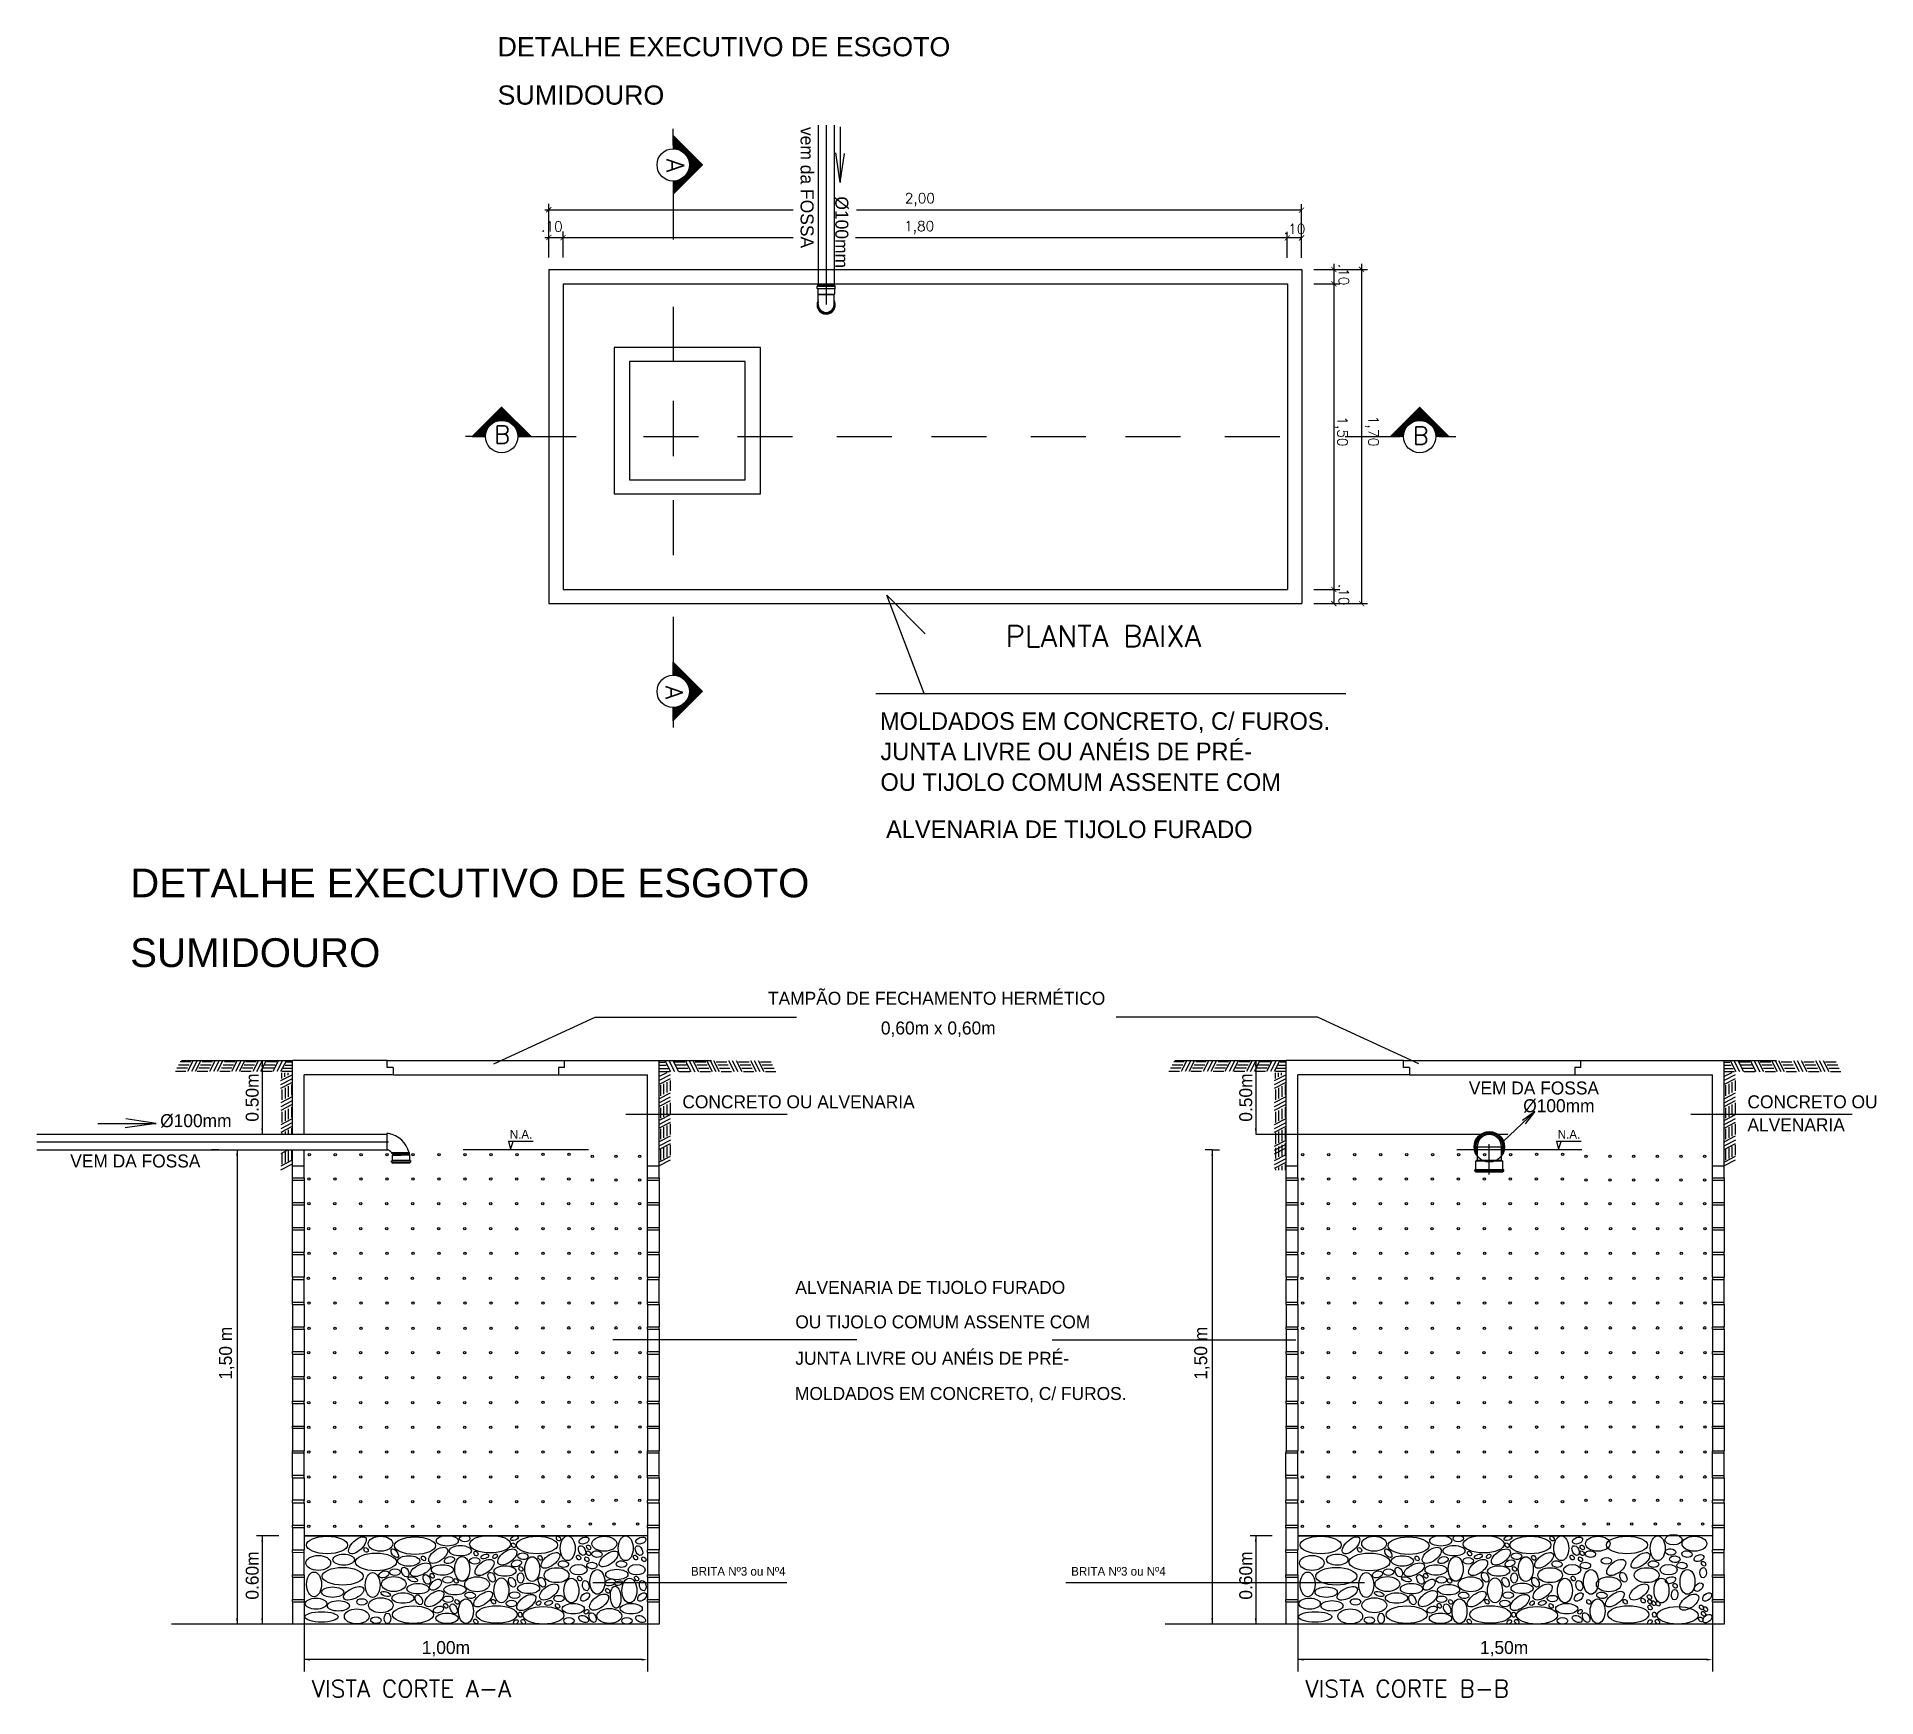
# Model space of a CAD drawing. Header units: millimetres. Extents: x -1292 to 2253, y 326 to 453.
# Drawn here: x 1936.17 to 1943.71, y 329.78 to 336.58 of the extents above; entities that cross this region are included whole.
import ezdxf
from ezdxf.enums import TextEntityAlignment as Align

# ---------------------------------------------------------------- set-up
doc = ezdxf.new("R2010")
doc.units = ezdxf.units.MM
doc.header["$LTSCALE"] = 0.5
for name, pattern in [('CENTER', [2, 1.25, -0.25, 0.25, -0.25]), ('CENTER2', [28.575, 19.05, -3.175, 3.175, -3.175]), ('CONTINU', [0]), ('DASHDOT', [25.4, 12.7, -6.35, 0, -6.35]), ('HIDDEN2', [0.1875, 0.125, -0.0625]), ('HIDDENX2', [0.75, 0.5, -0.25]), ('LS', [0.5, 0.25, -0.25])]:
    doc.linetypes.add(name, pattern=pattern)
for name, color, linetype in [('a-pem-08', 8, 'Continuous'), ('ALV', 5, 'Continuous'), ('CARIMBO', 2, 'Continuous'), ('CONEXAO_ESGOTO', 7, 'Continuous'), ('CONEXAO_ESGOTO_ES', 7, 'Continuous'), ('DETALLHES_CAIXAS', 6, 'Continuous'), ('GROSSA', 3, 'Continuous'), ('LINHA_SIMETRIA', 1, 'LS'), ('NIVEIS', 1, 'Continuous'), ('Peças sanitárias', 1, 'Continuous'), ('PORTAS', 3, 'Continuous'), ('SANHIDRO', 1, 'DASHDOT'), ('TEXTO0', 7, 'Continuous'), ('TigreCad', 3, 'Continuous'), ('TXT_0', 7, 'Continuous'), ('TXT_1', 2, 'Continuous'), ('TXT_2', 6, 'Continuous')]:
    doc.layers.add(name, color=color, linetype=linetype)
doc.layers.add('DI-Títulos', color=3, linetype='Continuous', lineweight=30)
doc.styles.add('ADITIVOCAD', font='ROMANS.shx')
doc.styles.add('ARIAL', font='arial.ttf', dxfattribs={"height": 2})
doc.styles.add('ROMANS', font='romans')

msp = doc.modelspace()

# ---------------------------------------------------------------- texts
at = {"color": 2}
msp.add_text('BRITA Nº3 ou Nº4', height=0.035445, dxfattribs=at).set_placement((1940.4134, 330.2762))
at = {"layer": 'DI-Títulos', "style": 'ARIAL'}
for s, height, p in [('DETALHE EXECUTIVO DE ESGOTO', 0.078655, (1938.0622, 336.5007)), ('SUMIDOURO', 0.07865, (1938.0622, 336.3027)), ('DETALHE EXECUTIVO DE ESGOTO', 0.117982, (1936.5566, 333.0552)), ('SUMIDOURO', 0.11798, (1936.5566, 332.7696))]:
    msp.add_text(s, height=height, dxfattribs=at).set_placement(p)
at = {"layer": 'TXT_0', "linetype": 'HIDDENX2', "ltscale": 0.5}
for s, height, rotation, p in [('vem da FOSSA', 0.053442, 270, (1939.3043, 336.2112)), ('Ø100mm', 0.05344, 270, (1939.4466, 335.9269)), ('1,50 m', 0.05317, 90, (1936.9739, 331.0785)), ('1,50 m', 0.05317, 90, (1940.971, 331.0785))]:
    msp.add_text(s, height=height, rotation=rotation, dxfattribs=at).set_placement(p)
for s, height, p in [('MOLDADOS EM CONCRETO, C/ FUROS.', 0.072189, (1939.6297, 333.7413)), ('JUNTA LIVRE OU ANÉIS DE PRÉ-', 0.072189, (1939.6317, 333.617)), ('OU TIJOLO COMUM ASSENTE COM', 0.072189, (1939.6317, 333.4913)), ('ALVENARIA DE TIJOLO FURADO', 0.072189, (1939.6548, 333.2978)), ('TAMPÃO DE FECHAMENTO HERMÉTICO', 0.053168, (1939.1707, 332.615)), ('0,60m x 0,60m', 0.053168, (1939.6335, 332.4933)), ('VEM DA FOSSA', 0.053168, (1942.0434, 332.2475)), ('CONCRETO OU ALVENARIA', 0.053168, (1938.8198, 332.1908)), ('Ø100mm', 0.05317, (1942.2662, 332.1748)), ('CONCRETO OU ', 0.053168, (1943.1853, 332.1908)), ('Ø100mm', 0.05317, (1936.6795, 332.1136)), ('ALVENARIA', 0.05317, (1943.1853, 332.0964)), ('VEM DA FOSSA', 0.053168, (1936.311, 331.9484)), ('ALVENARIA DE TIJOLO FURADO', 0.053168, (1939.2828, 331.4305)), ('OU TIJOLO COMUM ASSENTE COM', 0.053168, (1939.2828, 331.2893)), ('JUNTA LIVRE OU ANÉIS DE PRÉ-', 0.053168, (1939.2828, 331.14)), ('MOLDADOS EM CONCRETO, C/ FUROS.', 0.053168, (1939.2813, 330.9958)), ('1,00m', 0.05317, (1937.7518, 329.9552)), ('1,50m', 0.05317, (1942.089, 329.9552))]:
    msp.add_text(s, height=height, dxfattribs=at).set_placement(p)
at = {"layer": 'TXT_0', "linetype": 'ByBlock'}
for s, p in [('0.50m', (1937.0831, 332.1359)), ('0.50m', (1941.1554, 332.1359)), ('0.60m', (1937.0831, 330.1778)), ('0.60m', (1941.1555, 330.1778))]:
    msp.add_text(s, height=0.05317, rotation=90, dxfattribs=at).set_placement(p)
at = {"layer": 'TXT_0', "linetype": 'ByBlock', "char_height": 0.04111, "attachment_point": 5, "style": 'ROMANS'}
for s, insert in [('2,00', (1939.7932, 335.9131)), ('\\A1;.10', (1938.2851, 335.8033)), ('1,80', (1939.7904, 335.7991)), ('\\A1;.10', (1941.3291, 335.7933))]:
    msp.add_mtext(s, dxfattribs=dict(at, insert=insert))
at = {"layer": 'TXT_0', "linetype": 'ByBlock', "attachment_point": 5, "rotation": 270, "style": 'ROMANS'}
for s, insert, char_height in [('\\A1;.10', (1941.5309, 335.6066), 0.04111), ('1,50', (1941.5192, 334.9638), 0.04111), ('1,70', (1941.6461, 334.9657), 0.04229), ('\\A1;.10', (1941.5309, 334.2952), 0.04111)]:
    msp.add_mtext(s, dxfattribs=dict(at, insert=insert, char_height=char_height))
at = {"layer": 'TXT_1', "style": 'ADITIVOCAD'}
for p in [(1938.7905, 336.0536), (1938.7863, 333.8946)]:
    msp.add_text('A', height=0.072, rotation=270, dxfattribs=at).set_placement(p, align=Align.MIDDLE)
for p in [(1938.0813, 334.951), (1941.8462, 334.9469)]:
    msp.add_text('B', height=0.072, dxfattribs=at).set_placement(p, align=Align.MIDDLE)
for s, height, p in [('PLANTA BAIXA', 0.087731, (1940.1448, 334.0811)), ('VISTA CORTE A-A', 0.069825, (1937.3009, 329.7782)), ('VISTA CORTE B-B', 0.069825, (1941.3733, 329.7782))]:
    msp.add_text(s, height=height, dxfattribs=at).set_placement(p)

# ---------------------------------------------------------------- blocks, each defined once
blk = doc.blocks.new('A$C70FF6A4E')
at = {"color": 8}
blk.add_circle((0.01, 0.01), 0.01, dxfattribs=at)
blk = doc.blocks.new('A$C423523D7')
at = {"color": 8}
for centre in [(-1.182, 0.177), (-0.962, 0.177), (-0.742, 0.177), (-0.522, 0.177), (-0.083, 0.177), (0.138, 0.177), (0.358, 0.177)]:
    blk.add_circle(centre, 0.01, dxfattribs=at)
blk.add_blockref('A$C70FF6A4E', (-0.312, 0.167))
blk = doc.blocks.new('A$C49C011D1')
blk.add_blockref('A$C423523D7', (1.192, -0.167))
blk = doc.blocks.new('A$C32DA5A29')
blk.add_blockref('A$C49C011D1', (0, 0))
blk = doc.blocks.new('A$C4F476D9A')
at = {"layer": 'Peças sanitárias', "linetype": 'CENTER'}
blk.add_solid([(0.083, 0.25), (0, 0.25), (0.042, 0)], dxfattribs=at)
blk = doc.blocks.new('A$C71DC0D8D')
blk.add_blockref('A$C4F476D9A', (0, 0))
blk = doc.blocks.new('A$C7BE56E5E')
blk.add_blockref('A$C71DC0D8D', (0, 0))
blk = doc.blocks.new('A$C667A0BA7')
at = {"rotation": 270}
blk.add_blockref('A$C7BE56E5E', (0, 0.083), dxfattribs=at)
blk = doc.blocks.new('A$C64D957A7')
at = {"rotation": 180}
blk.add_blockref('A$C667A0BA7', (0.25, 0.083), dxfattribs=at)
blk = doc.blocks.new('A$C1E29288D')
at = {"rotation": 90}
blk.add_blockref('A$C64D957A7', (0.083, 0), dxfattribs=at)
blk = doc.blocks.new('A$C61DD6B29')
at = {"xscale": 0.5, "yscale": 0.5, "zscale": 0.5, "rotation": 90}
blk.add_blockref('A$C64D957A7', (0.042, 0), dxfattribs=at)
blk = doc.blocks.new('A$C675D1312')
at = {"layer": 'PORTAS', "ltscale": 0.1}
blk.add_line((0, 0), (4.106, 0), dxfattribs=at)
at = {"color": 2}
blk.add_text('BRITA Nº3 ou Nº4', height=0.18309, dxfattribs=at).set_placement((2.077, 0.145))
blk = doc.blocks.new('A$C22A138B2')
at = {"color": 8}
blk.add_circle((0.01, 0.01), 0.01, dxfattribs=at)
blk = doc.blocks.new('A$C7F82607C')
at = {"layer": 'GROSSA', "linetype": 'Continuous', "ltscale": 5}
for p, q in [((0.014, 0.253), (0, 0.253)), ((0, 0.253), (0, 0.111)), ((0.015, 0.111), (0.001, 0.111)), ((0.191, 0.09), (0.04, 0.089)), ((0.04, 0.089), (0.04, 0.085)), ((0.042, 0.089), (0.04, 0.089)), ((0.046, 0.085), (0.04, 0.085)), ((0.041, 0.01), (0.041, 0.023)), ((0.042, 0.089), (0.188, 0.09)), ((0.042, 0.009), (0.047, 0.008)), ((0.043, 0.024), (0.046, 0.025)), ((0.2, 0.024), (0.043, 0.023)), ((0.2, 0.011), (0.043, 0.01)), ((0.046, 0.085), (0.189, 0.085)), ((0.047, 0.071), (0.052, 0.075)), ((0.047, 0.026), (0.047, 0.071)), ((0.047, 0.071), (0.121, 0.071)), ((0.196, 0.026), (0.047, 0.025)), ((0.196, 0.008), (0.048, 0.007)), ((0.048, 0), (0.048, 0.006)), ((0.196, 0.001), (0.048, 0)), ((0.191, 0.076), (0.052, 0.075)), ((0.195, 0.071), (0.121, 0.071)), ((0.188, 0.09), (0.191, 0.09)), ((0.189, 0.085), (0.191, 0.085)), ((0.191, 0.085), (0.191, 0.09)), ((0.195, 0.071), (0.191, 0.076)), ((0.196, 0.027), (0.195, 0.071)), ((0.196, 0.001), (0.196, 0.007)), ((0.201, 0.025), (0.197, 0.025)), ((0.201, 0.009), (0.197, 0.008)), ((0.202, 0.011), (0.202, 0.024))]:
    blk.add_line(p, q, dxfattribs=at)
for centre, radius, start, end in [((-0.023, 0.038), 0.218, 13.7576, 80.0789), ((-0.022, 0.036), 0.0839, 39.4302, 63.7959), ((0.043, 0.023), 0.00139, 95.2331, 180.2331), ((0.043, 0.01), 0.00139, 180.2331, 255.2331), ((-0.022, 0.036), 0.0839, 27.9896, 35.6088), ((0.046, 0.026), 0.00139, 275.2331, 0.2331), ((0.046, 0.006), 0.00139, 0.2331, 75.2331), ((-0.023, 0.038), 0.218, 10.0093, 12.5559), ((0.197, 0.027), 0.00139, 180.2331, 265.2331), ((0.197, 0.007), 0.00139, 105.2331, 180.2331), ((0.2, 0.024), 0.00139, 0.2331, 85.2331), ((0.2, 0.011), 0.00139, 285.2331, 0.2331)]:
    blk.add_arc(centre, radius, start, end, dxfattribs=at)
blk = doc.blocks.new('A$C611E5ACA')
at = {"layer": 'GROSSA', "linetype": 'Continuous', "ltscale": 5}
for p, q in [((0, 0.248), (2.963, 0.248)), ((0, 0.115), (2.963, 0.115))]:
    blk.add_line(p, q, dxfattribs=at)
blk.add_blockref('A$C7F82607C', (2.963, 0))
blk = doc.blocks.new('A$C11321B0A')
blk.add_line((0, 0), (0.089, 0))
blk = doc.blocks.new('A$C659C1EAA')
at = {"rotation": 180}
blk.add_blockref('A$C1E29288D', (0.083, 0.25), dxfattribs=at)
blk = doc.blocks.new('A$C52C8562B')
at = {"color": 8}
for centre in [(0.05, 0.05), (1.15, 0.051), (2.25, 0.05), (3.35, 0.05), (5.55, 0.05), (6.65, 0.05), (7.75, 0.05), (8.847, 0.05), (9.952, 0.057), (11.053, 0.058)]:
    blk.add_circle(centre, 0.05, dxfattribs=at)
at = {"xscale": 5, "yscale": 5, "zscale": 5}
blk.add_blockref('A$C70FF6A4E', (4.4, 0), dxfattribs=at)
blk = doc.blocks.new('A$C38BB160F')
blk.add_blockref('A$C52C8562B', (0, 0))
blk = doc.blocks.new('A$C335C0337')
blk.add_line((0, 0.092), (0.048, 0))
blk = doc.blocks.new('A$C67143AF9')
blk.add_line((0, 0.081), (0.089, 0.081))
for p in [(0.013, 0.055), (0.027, 0.029), (0.041, 0)]:
    blk.add_blockref('A$C11321B0A', p)
blk = doc.blocks.new('A$C104B1F9D')
blk.add_blockref('A$C67143AF9', (0, 0))
blk = doc.blocks.new('A$C023C7444')
blk.add_blockref('A$C104B1F9D', (0, 0))
blk = doc.blocks.new('A$C48E47462')
blk.add_blockref('A$C023C7444', (0, 0))
blk = doc.blocks.new('A$C521C59AA')
blk.add_line((0, 0.092), (0.048, 0))
for p in [(0.031, 0), (0.065, 0)]:
    blk.add_blockref('A$C335C0337', p)
blk = doc.blocks.new('A$C130C3C6E')
blk.add_blockref('A$C521C59AA', (0, 0))
blk = doc.blocks.new('A$C38B56679')
blk.add_line((0, 0.094), (0.048, 0.002))
for p in [(0.033, 0), (0.065, 0.002)]:
    blk.add_blockref('A$C335C0337', p)
blk = doc.blocks.new('A$C310479E9')
at = {"layer": 'GROSSA', "linetype": 'Continuous', "ltscale": 5}
for p, q in [((0, 0.028), (0.073, 0.028)), ((0, 0.003), (0.083, 0.003)), ((0.001, 0.081), (0.045, 0.081)), ((0.001, 0.054), (0.057, 0.054)), ((0.046, 0.094), (0.094, 0.002)), ((0.079, 0.095), (0.127, 0.002)), ((0.126, 0.083), (0.215, 0.083)), ((0.398, 0.094), (0.446, 0.002))]:
    blk.add_line(p, q, dxfattribs=at)
for name, p in [('A$C335C0337', (0.112, 0.002)), ('A$C11321B0A', (0.14, 0.057)), ('A$C11321B0A', (0.153, 0.031)), ('A$C11321B0A', (0.167, 0.002)), ('A$C38B56679', (0.217, 0)), ('A$C67143AF9', (0.302, 0.002)), ('A$C335C0337', (0.429, 0.002)), ('A$C335C0337', (0.463, 0.002)), ('A$C104B1F9D', (0.48, 0.002)), ('A$C521C59AA', (0.583, 0.002)), ('A$C023C7444', (0.67, 0.002)), ('A$C130C3C6E', (0.769, 0.003)), ('A$C48E47462', (0.856, 0.002))]:
    blk.add_blockref(name, p, dxfattribs=at)
blk = doc.blocks.new('A$C318D66E1')
at = {"layer": 'CARIMBO'}
for p, q in [((0, 0.37), (4.92, 0.37)), ((4.92, 0.37), (2.3, 0)), ((4.92, 0.37), (2.37, 0.75))]:
    blk.add_line(p, q, dxfattribs=at)
blk = doc.blocks.new('A$C17917D01')
blk.add_blockref('A$C318D66E1', (0, 0))
blk = doc.blocks.new('A$C42AA328A')
at = {"layer": 'PORTAS', "ltscale": 0.1}
for p, q in [((0, 0.176), (0.045, 0)), ((0, 0.176), (0.523, 0.176)), ((0.045, 0), (0.096, 0.171))]:
    blk.add_line(p, q, dxfattribs=at)
at = {"color": 2}
blk.add_text('N.A.', height=0.1831, dxfattribs=at).set_placement((0.027, 0.23))
blk = doc.blocks.new('A$C1B96391E')
at = {"layer": 'GROSSA', "linetype": 'Continuous', "ltscale": 5}
for p, q in [((0, 0.817), (0.564, 1.379)), ((0.026, 0.764), (0.617, 1.353)), ((0.033, 0.784), (0.597, 1.346)), ((0.107, 0.683), (0.698, 1.272)), ((0.691, 1.252), (0.127, 0.69)), ((0.305, 0.511), (0.869, 1.073)), ((0.335, 0.511), (0.869, 1.043)), ((0.591, 1.353), (0.564, 1.379)), ((0.611, 1.359), (0.604, 1.353)), ((0.704, 1.279), (0.624, 1.359)), ((0.698, 1.259), (0.704, 1.265)), ((0.698, 1.245), (0.869, 1.073)), ((0.869, 1.043), (0.869, 1.073)), ((1.056, 0.856), (0.869, 1.043)), ((0.026, 0.791), (0, 0.817)), ((0.02, 0.771), (0.026, 0.777)), ((0.1, 0.677), (0.02, 0.757)), ((0.12, 0.683), (0.113, 0.677)), ((0.133, 0.683), (0.305, 0.511)), ((0.335, 0.511), (0.305, 0.511)), ((0.517, 0.328), (0.335, 0.511)), ((0.67, 0.174), (0.517, 0.328)), ((1.205, 0.706), (1.056, 0.856))]:
    blk.add_line(p, q, dxfattribs=at)
for centre, radius, start, end in [((0.597, 1.359), 0.00942, 224.89011, 314.89011), ((0.617, 1.353), 0.00942, 44.89011, 134.89011), ((0.704, 1.252), 0.00942, 134.89011, 224.89011), ((0.698, 1.272), 0.00942, 314.89011, 44.89011), ((0.026, 0.764), 0.00942, 134.89011, 224.89011), ((0.02, 0.784), 0.00942, 314.89011, 44.89011), ((0.107, 0.683), 0.00942, 224.89011, 314.89011), ((0.127, 0.677), 0.00942, 44.89011, 134.89011), ((1.05, 0.507), 0.562, 198.54863, 221.56277), ((0.936, 0.439), 0.397, 205.99883, 62.15891), ((0.953, 0.422), 0.433, 221.6691, 46.49998), ((0.936, 0.439), 0.433, 226.49998, 43.28024), ((0.944, 0.431), 0.397, 224.07597, 45.70425), ((0.937, 0.44), 0.377, 224.89011, 44.89011), ((0.879, 0.346), 0.54, 46.3514, 70.89101)]:
    blk.add_arc(centre, radius, start, end, dxfattribs=at)
blk = doc.blocks.new('A$C01E11E74')
at = {"linetype": 'ByBlock', "xscale": 1.26, "yscale": 1.26, "zscale": 1.26, "rotation": 314.7593777562512}
blk.add_blockref('A$C1B96391E', (-0.68, 1.02), dxfattribs=at)
blk = doc.blocks.new('A$C65B91862')
at = {"rotation": 270}
blk.add_blockref('A$C01E11E74', (0, 1.09), dxfattribs=at)
blk = doc.blocks.new('_ArchTick')
at = {"color": 0, "const_width": 0.15}
blk.add_lwpolyline([(-0.5, -0.5), (0.5, 0.5)], dxfattribs=at)
blk = doc.blocks.new('*U72', base_point=(3423.3766, -18.2822))
at = {"linetype": 'Continuous'}
for p, q in [((3423.4309, -18.2322), (3423.3766, -18.2322)), ((3423.4309, -18.2322), (3423.4359, -18.2272)), ((3423.4309, -18.3322), (3423.4309, -18.2322)), ((3423.4359, -18.2272), (3423.4359, -18.3372)), ((3423.4709, -18.2272), (3423.4359, -18.2272)), ((3423.4709, -18.2222), (3423.4709, -18.2272)), ((3423.4759, -18.2222), (3423.4709, -18.2222)), ((3423.4709, -18.2272), (3423.4709, -18.3372)), ((3423.4759, -18.2272), (3423.4759, -18.2222)), ((3423.4809, -18.2272), (3423.4759, -18.2272)), ((3423.4759, -18.2272), (3423.4759, -18.3372)), ((3423.4809, -18.2272), (3423.4809, -18.3372)), ((3423.3766, -18.3322), (3423.4309, -18.3322)), ((3423.4309, -18.3322), (3423.4359, -18.3372)), ((3423.4709, -18.3372), (3423.4359, -18.3372)), ((3423.4709, -18.3422), (3423.4709, -18.3372)), ((3423.4759, -18.3422), (3423.4709, -18.3422)), ((3423.4759, -18.3372), (3423.4759, -18.3422)), ((3423.4809, -18.3372), (3423.4759, -18.3372)), ((3423.4809, -18.3372), (3423.4759, -18.3372))]:
    blk.add_line(p, q, dxfattribs=at)
for radius, start, end in [(0.06, 56.44269, 303.55731), (0.055, 65.38002, 294.61998), (0.05, 90, 270)]:
    blk.add_arc((3423.3766, -18.2822), radius, start, end, dxfattribs=at)
at = {"layer": 'CONEXAO_ESGOTO_ES'}
blk.add_line((3423.4766, -18.3322), (3423.4766, -18.2322), dxfattribs=at)
blk.add_circle((3423.3766, -18.2822), 0.0625, dxfattribs=at)
at = {"layer": 'LINHA_SIMETRIA'}
for p, q in [((3423.3766, -18.3451), (3423.3766, -18.2193)), ((3423.4902, -18.2822), (3423.311, -18.2822))]:
    blk.add_line(p, q, dxfattribs=at)
blk = doc.blocks.new('*X73')
at = {"color": 0}
for p, q in [((101.59, 65.457), (101.923, 65.79)), ((101.608, 65.457), (101.932, 65.781)), ((101.626, 65.457), (101.941, 65.772)), ((101.643, 65.457), (101.95, 65.763)), ((102.198, 65.457), (101.893, 65.762)), ((102.216, 65.457), (101.901, 65.771)), ((102.233, 65.457), (101.91, 65.78)), ((102.251, 65.457), (101.919, 65.789)), ((101.661, 65.457), (101.958, 65.755)), ((101.74, 65.49), (101.68, 65.55)), ((101.744, 65.505), (101.689, 65.559)), ((101.748, 65.518), (101.698, 65.568)), ((101.753, 65.531), (101.707, 65.577)), ((101.759, 65.543), (101.716, 65.586)), ((101.765, 65.554), (101.725, 65.594)), ((101.772, 65.565), (101.733, 65.603)), ((101.78, 65.575), (101.742, 65.612)), ((101.788, 65.584), (101.751, 65.621)), ((101.797, 65.593), (101.76, 65.63)), ((101.807, 65.601), (101.769, 65.639)), ((101.817, 65.609), (101.778, 65.648)), ((101.827, 65.615), (101.787, 65.656)), ((101.839, 65.622), (101.795, 65.665)), ((101.851, 65.627), (101.804, 65.674)), ((101.864, 65.632), (101.813, 65.683)), ((101.878, 65.636), (101.822, 65.692)), ((101.892, 65.639), (101.831, 65.701)), ((101.908, 65.641), (101.84, 65.709)), ((101.847, 65.626), (101.967, 65.746)), ((101.925, 65.641), (101.848, 65.718)), ((101.944, 65.64), (101.857, 65.727)), ((101.966, 65.636), (101.866, 65.736)), ((101.874, 65.635), (101.976, 65.737)), ((101.993, 65.627), (101.875, 65.745)), ((102.035, 65.602), (101.884, 65.754)), ((101.897, 65.64), (101.985, 65.728)), ((101.916, 65.641), (101.994, 65.719)), ((101.933, 65.641), (102.003, 65.71)), ((101.949, 65.639), (102.011, 65.702)), ((101.964, 65.636), (102.02, 65.693)), ((101.978, 65.633), (102.029, 65.684)), ((101.991, 65.628), (102.038, 65.675)), ((102.003, 65.622), (102.047, 65.666)), ((102.015, 65.616), (102.056, 65.657)), ((102.025, 65.609), (102.065, 65.649)), ((102.036, 65.602), (102.073, 65.64)), ((102.045, 65.594), (102.082, 65.631)), ((102.054, 65.585), (102.091, 65.622)), ((102.062, 65.576), (102.1, 65.613)), ((102.18, 65.457), (102.067, 65.571)), ((102.07, 65.566), (102.109, 65.604)), ((102.077, 65.555), (102.118, 65.595)), ((102.084, 65.544), (102.126, 65.587)), ((102.09, 65.532), (102.135, 65.578)), ((102.095, 65.52), (102.144, 65.569)), ((102.099, 65.506), (102.153, 65.56)), ((102.102, 65.492), (102.162, 65.551)), ((101.597, 65.457), (101.592, 65.462)), ((101.615, 65.457), (101.601, 65.471)), ((101.632, 65.457), (101.61, 65.48)), ((101.65, 65.457), (101.619, 65.488)), ((101.668, 65.457), (101.627, 65.497)), ((101.685, 65.457), (101.636, 65.506)), ((101.703, 65.457), (101.645, 65.515)), ((101.721, 65.457), (101.654, 65.524)), ((101.737, 65.458), (101.663, 65.533)), ((101.738, 65.475), (101.672, 65.541)), ((101.679, 65.457), (101.753, 65.531)), ((101.696, 65.457), (101.744, 65.504)), ((101.714, 65.457), (101.739, 65.482)), ((101.732, 65.457), (101.737, 65.463)), ((102.163, 65.457), (102.092, 65.528)), ((102.145, 65.457), (102.1, 65.502)), ((102.127, 65.457), (102.104, 65.48)), ((102.105, 65.477), (102.171, 65.542)), ((102.106, 65.46), (102.179, 65.534)), ((102.109, 65.457), (102.106, 65.461)), ((102.121, 65.457), (102.188, 65.525)), ((102.138, 65.457), (102.197, 65.516)), ((102.156, 65.457), (102.206, 65.507)), ((102.174, 65.457), (102.215, 65.498)), ((102.191, 65.457), (102.224, 65.489)), ((102.209, 65.457), (102.232, 65.481)), ((102.227, 65.457), (102.241, 65.472)), ((102.244, 65.457), (102.25, 65.463))]:
    blk.add_line(p, q, dxfattribs=at)

# ---------------------------------------------------------------- linework, layer by layer
for p, q in [((1937.6101, 332.3578), (1937.6101, 332.3869)), ((1937.6101, 332.3869), (1938.3362, 332.3869)), ((1937.6342, 332.3578), (1937.6101, 332.3578)), ((1937.6343, 332.3578), (1937.6343, 332.3273)), ((1938.3121, 332.3578), (1938.3121, 332.3273)), ((1938.3362, 332.3578), (1938.3122, 332.3578)), ((1938.3362, 332.3578), (1938.3362, 332.3869)), ((1938.3362, 332.3869), (1938.3362, 332.3869)), ((1941.776, 332.3578), (1941.776, 332.3869)), ((1941.776, 332.3869), (1942.5021, 332.3869)), ((1941.8001, 332.3578), (1941.776, 332.3578)), ((1941.8002, 332.3578), (1941.8002, 332.3273)), ((1942.478, 332.3578), (1942.478, 332.3273)), ((1942.5021, 332.3578), (1942.4781, 332.3578)), ((1942.5021, 332.3578), (1942.5021, 332.3869)), ((1942.5021, 332.3869), (1942.5021, 332.3869)), ((1937.6343, 332.3273), (1938.3121, 332.3273)), ((1941.8002, 332.3273), (1942.478, 332.3273))]:
    msp.add_line(p, q)
at = {"color": 130}
for p, q in [((1938.4345, 332.0208), (1937.922, 332.0208)), ((1942.5069, 332.0208), (1941.9944, 332.0208))]:
    msp.add_line(p, q, dxfattribs=at)
at = {"color": 8}
for p, q in [((1937.2218, 331.8966), (1937.2218, 331.9063)), ((1941.2942, 331.8966), (1941.2942, 331.9063)), ((1937.2714, 330.4399), (1938.433, 330.4399)), ((1941.3437, 330.4399), (1942.5053, 330.4399))]:
    msp.add_line(p, q, dxfattribs=at)
for centre in [(1938.2483, 330.5793), (1938.3548, 330.5793), (1942.3206, 330.5793), (1942.4272, 330.5793), (1938.2483, 330.478), (1938.3548, 330.4781), (1942.3206, 330.478), (1942.4272, 330.4781)]:
    msp.add_circle(centre, 0.00484, dxfattribs=at)
at = {"layer": 'a-pem-08'}
msp.add_line((1941.17, 332.0852), (1942.2038, 332.0852), dxfattribs=at)
at = {"layer": 'ALV', "linetype": 'CONTINU'}
for p, q in [((1938.7248, 330.0773), (1936.7256, 330.0773)), ((1943.0903, 330.0773), (1940.798, 330.0773))]:
    msp.add_line(p, q, dxfattribs=at)
at = {"layer": 'CARIMBO'}
for p, q in [((1942.1822, 332.0529), (1942.3138, 332.1771)), ((1942.3138, 332.1771), (1942.2627, 332.1413)), ((1942.3138, 332.1771), (1942.274, 332.1271))]:
    msp.add_line(p, q, dxfattribs=at)
at = {"layer": 'DETALLHES_CAIXAS'}
for p, q in [((1938.2722, 335.6273), (1941.3591, 335.6273)), ((1938.2722, 335.6273), (1938.2722, 334.2583)), ((1941.3591, 335.6273), (1941.3591, 334.2583)), ((1938.3306, 335.5689), (1941.3007, 335.5689)), ((1938.3306, 335.5689), (1938.3306, 334.3166)), ((1941.3007, 335.5689), (1941.3007, 334.3166)), ((1938.3306, 334.3166), (1941.3007, 334.3166)), ((1938.2722, 334.2583), (1941.3591, 334.2583)), ((1937.6101, 332.3869), (1937.2218, 332.3869)), ((1937.2218, 332.0849), (1937.2218, 332.3869)), ((1938.3362, 332.3869), (1938.7247, 332.3869)), ((1938.7247, 331.9548), (1938.7247, 332.3869)), ((1941.776, 332.3869), (1941.2941, 332.3869)), ((1941.2941, 331.9548), (1941.2941, 332.3869)), ((1942.5021, 332.3869), (1943.0901, 332.3869)), ((1943.0901, 331.9548), (1943.0901, 332.3869)), ((1937.6343, 332.3273), (1937.2697, 332.3273)), ((1937.2697, 332.0849), (1937.2697, 332.3273)), ((1938.3121, 332.3273), (1938.6768, 332.3273)), ((1938.6768, 331.9548), (1938.6768, 332.3273)), ((1941.342, 331.9548), (1941.342, 332.3273)), ((1941.8002, 332.3273), (1941.342, 332.3273)), ((1942.478, 332.3273), (1943.0422, 332.3273)), ((1943.0422, 331.9548), (1943.0422, 332.3273)), ((1937.2218, 331.9548), (1937.2218, 332.0202)), ((1937.2697, 331.9548), (1937.2697, 332.0202)), ((1941.342, 331.9548), (1941.342, 332.0202)), ((1937.2218, 331.9548), (1937.2697, 331.9548)), ((1938.6768, 331.9548), (1938.7247, 331.9548)), ((1941.2941, 331.9548), (1941.342, 331.9548)), ((1943.0422, 331.9548), (1943.0901, 331.9548))]:
    msp.add_line(p, q, dxfattribs=at)
at = {"layer": 'GROSSA', "linetype": 'Continuous', "ltscale": 5}
for p, q in [((1939.3768, 336.2189), (1939.3768, 335.5645)), ((1939.4418, 336.2189), (1939.4418, 335.5645)), ((1936.7663, 332.3868), (1937.2206, 332.3869)), ((1937.1783, 332.3131), (1937.1783, 332.3358)), ((1937.191, 332.3196), (1937.191, 332.3363)), ((1937.2038, 332.326), (1937.2038, 332.3358)), ((1938.4811, 332.3869), (1938.9386, 332.3868)), ((1938.7258, 332.3543), (1938.7613, 332.3543)), ((1938.726, 332.3219), (1938.757, 332.3379)), ((1938.7261, 332.3421), (1938.7665, 332.3421)), ((1938.7262, 332.3798), (1938.7477, 332.3798)), ((1938.7262, 332.367), (1938.7534, 332.367)), ((1938.7485, 332.3863), (1938.7718, 332.3417)), ((1938.7643, 332.3866), (1938.7876, 332.342)), ((1938.7868, 332.3811), (1938.8299, 332.3811)), ((1938.9187, 332.3863), (1938.942, 332.3417)), ((1940.8386, 332.3868), (1941.2929, 332.3869)), ((1941.2506, 332.3131), (1941.2506, 332.3358)), ((1941.2634, 332.3196), (1941.2634, 332.3363)), ((1941.2761, 332.326), (1941.2761, 332.3358)), ((1942.4666, 332.3869), (1943.3041, 332.3868)), ((1943.0912, 332.3543), (1943.1267, 332.3543)), ((1943.0915, 332.3219), (1943.1225, 332.3379)), ((1943.0916, 332.3798), (1943.1132, 332.3798)), ((1943.0916, 332.367), (1943.1189, 332.367)), ((1943.0916, 332.3421), (1943.132, 332.3421)), ((1943.114, 332.3863), (1943.1372, 332.3417)), ((1943.1298, 332.3866), (1943.153, 332.342)), ((1943.1523, 332.3811), (1943.1953, 332.3811)), ((1943.2842, 332.3863), (1943.3075, 332.3417)), ((1937.1744, 332.3049), (1937.2203, 332.3286)), ((1937.1744, 332.2733), (1937.219, 332.2965)), ((1938.726, 332.2903), (1938.7706, 332.3135)), ((1941.2467, 332.3049), (1941.2927, 332.3286)), ((1941.2467, 332.2733), (1941.2913, 332.2965)), ((1943.0915, 332.2903), (1943.1361, 332.3135)), ((1937.1748, 332.0934), (1937.2194, 332.1167)), ((1937.2194, 332.0851), (1937.2194, 332.1095)), ((1938.7264, 332.1104), (1938.7711, 332.1337)), ((1941.2472, 332.0934), (1941.2918, 332.1167)), ((1941.2917, 332.0851), (1941.2917, 332.1095)), ((1943.0919, 332.1104), (1943.1365, 332.1337)), ((1937.18, 332.0851), (1937.18, 332.0899)), ((1937.1927, 332.0851), (1937.1927, 332.0964)), ((1937.2055, 332.0851), (1937.2055, 332.1028)), ((1941.2523, 332.0851), (1941.2523, 332.0899)), ((1941.2651, 332.0851), (1941.2651, 332.0964)), ((1941.2778, 332.0851), (1941.2778, 332.1028)), ((1937.1745, 331.9393), (1937.2191, 331.9626)), ((1937.1748, 332.006), (1937.2025, 332.0208)), ((1937.18, 331.9619), (1937.18, 332.0049)), ((1937.2193, 331.9815), (1937.2193, 332.0208)), ((1938.7262, 331.956), (1938.7708, 331.9793)), ((1938.7316, 331.9789), (1938.7316, 332.0219)), ((1941.2472, 332.0038), (1941.2918, 332.0271)), ((1941.2472, 331.9459), (1941.2919, 331.9691)), ((1941.2524, 331.9955), (1941.2524, 332.0003)), ((1941.2651, 331.9955), (1941.2651, 332.0068)), ((1941.2779, 331.9955), (1941.2779, 332.0132)), ((1941.2918, 331.9955), (1941.2918, 332.0199)), ((1941.2918, 331.9375), (1941.2918, 331.962)), ((1943.0916, 331.956), (1943.1362, 331.9793)), ((1943.0971, 331.9789), (1943.0971, 332.0219)), ((1941.2524, 331.9375), (1941.2524, 331.9423)), ((1941.2652, 331.9375), (1941.2652, 331.9488)), ((1941.2779, 331.9375), (1941.2779, 331.9552))]:
    msp.add_line(p, q, dxfattribs=at)
at = {"layer": 'NIVEIS', "linetype": 'CENTER2'}
for p, q in [((1938.7823, 336.136), (1938.7823, 336.2042)), ((1938.7823, 335.9755), (1938.7823, 335.7498)), ((1938.7823, 335.4745), (1938.7823, 335.2488)), ((1938.7823, 335.0888), (1938.7823, 334.8631)), ((1937.9989, 334.9428), (1937.9307, 334.9428)), ((1938.1593, 334.9428), (1938.3851, 334.9428)), ((1938.6604, 334.9428), (1938.8861, 334.9428)), ((1939.0461, 334.9428), (1939.2718, 334.9428)), ((1939.4529, 334.9428), (1939.6786, 334.9428)), ((1939.8412, 334.9428), (1940.0669, 334.9428)), ((1940.2479, 334.9428), (1940.4737, 334.9428)), ((1940.6362, 334.9428), (1940.862, 334.9428)), ((1941.043, 334.9428), (1941.2687, 334.9428)), ((1941.5361, 334.9428), (1941.7618, 334.9428)), ((1938.7823, 334.682), (1938.7823, 334.4563)), ((1938.7823, 334.2048), (1938.7823, 333.979))]:
    msp.add_line(p, q, dxfattribs=at)
at = {"layer": 'PORTAS', "ltscale": 0.1}
for p, q in [((1939.8113, 333.8906), (1939.6585, 334.293)), ((1939.8144, 334.1347), (1939.6585, 334.293)), ((1939.6131, 333.8906), (1941.5396, 333.8906)), ((1938.0465, 332.3733), (1938.4619, 332.5641)), ((1938.4619, 332.5641), (1939.2869, 332.5641)), ((1941.4229, 332.5641), (1940.5978, 332.5641)), ((1941.8383, 332.3733), (1941.4229, 332.5641)), ((1938.5883, 332.167), (1939.2488, 332.167)), ((1942.9537, 332.167), (1943.6142, 332.167)), ((1939.535, 331.2424), (1938.5354, 331.2424)), ((1940.3352, 331.2424), (1941.3348, 331.2424)), ((1940.3915, 330.2482), (1941.6158, 330.2482))]:
    msp.add_line(p, q, dxfattribs=at)
at = {"layer": 'SANHIDRO'}
for p, q in [((1939.4093, 336.2189), (1939.4093, 335.4843)), ((1937.6149, 332.0521), (1936.1737, 332.0521))]:
    msp.add_line(p, q, dxfattribs=at)
at = {"layer": 'TEXTO0', "color": 8}
for p, q in [((1938.6765, 330.4399), (1937.2698, 330.4399)), ((1943.042, 330.4399), (1941.3422, 330.4399))]:
    msp.add_line(p, q, dxfattribs=at)
for centre in [(1938.4507, 331.994), (1938.5475, 331.994), (1938.6443, 331.994), (1942.5231, 331.994), (1942.6225, 331.994), (1942.7193, 331.994), (1942.7193, 331.994), (1942.7193, 331.994), (1942.8161, 331.994), (1942.8161, 331.994), (1942.9129, 331.994), (1942.9129, 331.994), (1943.0097, 331.994), (1938.4507, 331.8972), (1938.5475, 331.8972), (1938.6443, 331.8972), (1942.5231, 331.8972), (1942.6225, 331.8972), (1942.7193, 331.8972), (1942.7193, 331.8972), (1942.7193, 331.8972), (1942.8161, 331.8972), (1942.8161, 331.8972), (1942.9129, 331.8972), (1942.9129, 331.8972), (1943.0097, 331.8972), (1938.2474, 331.8003), (1938.3539, 331.8004), (1938.4507, 331.8004), (1938.5475, 331.8004), (1938.6443, 331.8004), (1942.3197, 331.8003), (1942.4263, 331.8004), (1942.5231, 331.8004), (1942.6225, 331.8004), (1942.7193, 331.8004), (1942.7193, 331.8004), (1942.7193, 331.8004), (1942.8161, 331.8004), (1942.8161, 331.8004), (1942.9129, 331.8004), (1942.9129, 331.8004), (1943.0097, 331.8004), (1937.2888, 331.7996), (1937.3953, 331.7997), (1937.5018, 331.7996), (1937.6083, 331.7996), (1937.8212, 331.7996), (1937.9278, 331.7996), (1938.0342, 331.7996), (1938.1404, 331.7996), (1941.3612, 331.7996), (1941.4677, 331.7997), (1941.5742, 331.7996), (1941.6806, 331.7996), (1941.8936, 331.7996), (1942.0001, 331.7996), (1942.1066, 331.7996), (1942.2127, 331.7996), (1938.14, 331.697), (1938.2488, 331.6981), (1938.3553, 331.6981), (1938.4521, 331.6981), (1938.5489, 331.6981), (1938.6457, 331.6981), (1942.2124, 331.697), (1942.3212, 331.6981), (1942.4277, 331.6981), (1942.5245, 331.6981), (1942.624, 331.6981), (1942.7208, 331.6981), (1942.7208, 331.6981), (1942.7208, 331.6981), (1942.8176, 331.6981), (1942.8176, 331.6981), (1942.9144, 331.6981), (1942.9144, 331.6981), (1943.0112, 331.6981), (1938.1405, 331.5963), (1938.2483, 331.5964), (1938.3548, 331.5965), (1938.4516, 331.5965), (1938.5484, 331.5965), (1938.6452, 331.5965), (1942.2129, 331.5963), (1942.3207, 331.5964), (1942.4272, 331.5965), (1942.524, 331.5965), (1942.6235, 331.5965), (1942.7203, 331.5965), (1942.7203, 331.5965), (1942.7203, 331.5965), (1942.8171, 331.5965), (1942.8171, 331.5965), (1942.9139, 331.5965), (1942.9139, 331.5965), (1943.0107, 331.5965), (1938.1405, 331.4948), (1938.2488, 331.4945), (1938.3553, 331.4945), (1938.4521, 331.4945), (1938.5489, 331.4945), (1938.6457, 331.4945), (1942.2129, 331.4948), (1942.3212, 331.4945), (1942.4277, 331.4945), (1942.5245, 331.4945), (1942.624, 331.4945), (1942.7208, 331.4945), (1942.7208, 331.4945), (1942.7208, 331.4945), (1942.8176, 331.4945), (1942.8176, 331.4945), (1942.9144, 331.4945), (1942.9144, 331.4945), (1943.0112, 331.4945), (1938.2483, 331.3928), (1938.3548, 331.3929), (1938.4516, 331.3929), (1938.5484, 331.3929), (1938.6452, 331.3929), (1942.3207, 331.3928), (1942.4272, 331.3929), (1942.524, 331.3929), (1942.6235, 331.3929), (1942.7203, 331.3929), (1942.7203, 331.3929), (1942.7203, 331.3929), (1942.8171, 331.3929), (1942.8171, 331.3929), (1942.9139, 331.3929), (1942.9139, 331.3929), (1943.0107, 331.3929), (1938.1405, 331.2914), (1938.2479, 331.2913), (1938.3544, 331.2914), (1938.4512, 331.2914), (1938.548, 331.2914), (1938.6448, 331.2914), (1942.2129, 331.2914), (1942.3202, 331.2913), (1942.4267, 331.2914), (1942.5235, 331.2914), (1942.623, 331.2914), (1942.7198, 331.2914), (1942.7198, 331.2914), (1942.7198, 331.2914), (1942.8166, 331.2914), (1942.8166, 331.2914), (1942.9134, 331.2914), (1942.9134, 331.2914), (1943.0102, 331.2914), (1938.1405, 331.1899), (1938.2488, 331.1899), (1938.3553, 331.1899), (1938.4521, 331.1899), (1938.5489, 331.1899), (1938.6457, 331.1899), (1942.2129, 331.1899), (1942.3212, 331.1899), (1942.4277, 331.1899), (1942.5245, 331.1899), (1942.624, 331.1899), (1942.7208, 331.1899), (1942.7208, 331.1899), (1942.7208, 331.1899), (1942.8176, 331.1899), (1942.8176, 331.1899), (1942.9144, 331.1899), (1942.9144, 331.1899), (1943.0112, 331.1899), (1938.1405, 331.0884), (1938.2477, 331.0879), (1938.3542, 331.088), (1938.451, 331.088), (1938.5478, 331.088), (1938.6446, 331.088), (1942.2129, 331.0884), (1942.3201, 331.0879), (1942.4266, 331.088), (1942.5234, 331.088), (1942.6229, 331.088), (1942.7197, 331.088), (1942.7197, 331.088), (1942.7197, 331.088), (1942.8165, 331.088), (1942.8165, 331.088), (1942.9133, 331.088), (1942.9133, 331.088), (1943.0101, 331.088), (1938.1405, 330.9869), (1938.2488, 330.9864), (1938.3553, 330.9864), (1938.4521, 330.9864), (1938.5489, 330.9864), (1938.6457, 330.9864), (1942.2129, 330.9869), (1942.3212, 330.9864), (1942.4277, 330.9864), (1942.5245, 330.9864), (1942.624, 330.9864), (1942.7208, 330.9864), (1942.7208, 330.9864), (1942.7208, 330.9864), (1942.8176, 330.9864), (1942.8176, 330.9864), (1942.9144, 330.9864), (1942.9144, 330.9864), (1943.0112, 330.9864), (1938.2488, 330.8845), (1938.3553, 330.8846), (1938.4521, 330.8846), (1938.5489, 330.8846), (1938.6457, 330.8846), (1942.3212, 330.8845), (1942.4277, 330.8846), (1942.5245, 330.8846), (1942.624, 330.8846), (1942.7208, 330.8846), (1942.7208, 330.8846), (1942.7208, 330.8846), (1942.8176, 330.8846), (1942.8176, 330.8846), (1942.9144, 330.8846), (1942.9144, 330.8846), (1943.0112, 330.8846), (1938.2488, 330.7827), (1938.3553, 330.7828), (1938.4521, 330.7828), (1938.5489, 330.7828), (1938.6457, 330.7828), (1942.3212, 330.7827), (1942.4277, 330.7828), (1942.5245, 330.7828), (1942.624, 330.7828), (1942.7208, 330.7828), (1942.7208, 330.7828), (1942.7208, 330.7828), (1942.8176, 330.7828), (1942.8176, 330.7828), (1942.9144, 330.7828), (1942.9144, 330.7828), (1943.0112, 330.7828), (1938.2483, 330.681), (1938.3548, 330.681), (1938.4516, 330.681), (1938.5484, 330.681), (1938.6452, 330.681), (1942.3206, 330.681), (1942.4272, 330.681), (1942.524, 330.681), (1942.6234, 330.681), (1942.7202, 330.681), (1942.7202, 330.681), (1942.7202, 330.681), (1942.817, 330.681), (1942.817, 330.681), (1942.9138, 330.681), (1942.9138, 330.681), (1943.0106, 330.681), (1938.4516, 330.5842), (1938.5484, 330.5842), (1938.6452, 330.5842), (1942.524, 330.5842), (1942.6234, 330.5842), (1942.7202, 330.5842), (1942.7202, 330.5842), (1942.7202, 330.5842), (1942.817, 330.5842), (1942.817, 330.5842), (1942.9138, 330.5842), (1942.9138, 330.5842), (1943.0106, 330.5842), (1938.4427, 330.4876), (1938.5395, 330.4876), (1938.6363, 330.4876), (1942.515, 330.4876), (1942.6145, 330.4876), (1942.7113, 330.4876), (1942.7113, 330.4876), (1942.7113, 330.4876), (1942.8081, 330.4876), (1942.8081, 330.4876), (1942.9049, 330.4876), (1942.9049, 330.4876), (1943.0017, 330.4876)]:
    msp.add_circle(centre, 0.00484, dxfattribs=at)
for centre, major_axis, ratio in [((1937.3635, 330.4017), (0.0841, 0), 0.428568), ((1937.4879, 330.4005), (0.0329, 0.0313), 0.470562), ((1937.5233, 330.3815), (0.0063, -0.00839), 0.720979), ((1937.5826, 330.407), (0.0507, 0), 0.604603), ((1937.6409, 330.3678), (0.0125, -0.0167), 0.518695), ((1937.7238, 330.399), (0.0841, 0), 0.428568), ((1937.819, 330.3595), (0.0363, 0.0272), 0.520687), ((1937.8559, 330.419), (0.0454, 0), 0.470562), ((1937.91, 330.3781), (0.0454, 0), 0.470562), ((1937.9277, 330.4281), (0.0214, 0), 0.6243), ((1938.032, 330.4054), (0.0841, 0), 0.428568), ((1937.9739, 330.3668), (0.0063, -0.00839), 0.720979), ((1938.1023, 330.3527), (0.0363, 0.0272), 0.520687), ((1938.1316, 330.4292), (-0.0157, -0.0052), 0.526659), ((1938.1278, 330.4007), (-0.0063, 0.00839), 0.720979), ((1938.2236, 330.4018), (-0.0841, 0), 0.428568), ((1938.2793, 330.3388), (-0.0363, -0.0272), 0.470562), ((1938.3123, 330.4278), (-0.0063, 0.00839), 0.720979), ((1938.3497, 330.3883), (0, 0.0507), 0.604603), ((1938.4086, 330.3788), (-0.0093, 0.0192), 0.6243), ((1938.4165, 330.4199), (-0.0203, -0.0067), 0.6243), ((1938.4353, 330.368), (-0.0063, 0.00839), 0.720979), ((1938.4356, 330.3919), (-0.0063, 0.00839), 0.720979), ((1938.4694, 330.3645), (-0.0213, 0.0019), 0.6243), ((1938.4998, 330.407), (0.0507, 0), 0.604603), ((1938.5175, 330.3446), (-0.0363, -0.0272), 0.470562), ((1938.5876, 330.3883), (0, 0.0507), 0.604603), ((1938.642, 330.3788), (-0.0093, 0.0192), 0.6243), ((1938.6499, 330.4199), (-0.0203, -0.0067), 0.6243), ((1941.4359, 330.4017), (0.0841, 0), 0.428568), ((1941.5603, 330.4005), (0.0329, 0.0313), 0.470562), ((1941.5957, 330.3815), (0.0063, -0.00839), 0.720979), ((1941.655, 330.407), (0.0507, 0), 0.604603), ((1941.7133, 330.3678), (0.0125, -0.0167), 0.518695), ((1941.7962, 330.399), (0.0841, 0), 0.428568), ((1941.8913, 330.3595), (0.0363, 0.0272), 0.520687), ((1941.9283, 330.419), (0.0454, 0), 0.470562), ((1941.9823, 330.3781), (0.0454, 0), 0.470562), ((1942.0001, 330.4281), (0.0214, 0), 0.6243), ((1942.1044, 330.4054), (0.0841, 0), 0.428568), ((1942.0463, 330.3668), (0.0063, -0.00839), 0.720979), ((1942.1747, 330.3527), (0.0363, 0.0272), 0.520687), ((1942.204, 330.4292), (-0.0157, -0.0052), 0.526659), ((1942.2002, 330.4007), (-0.0063, 0.00839), 0.720979), ((1942.2959, 330.4018), (-0.0841, 0), 0.428568), ((1942.3517, 330.3388), (-0.0363, -0.0272), 0.470562), ((1942.3847, 330.4278), (-0.0063, 0.00839), 0.720979), ((1942.4221, 330.3883), (0, 0.0507), 0.604603), ((1942.4809, 330.3788), (-0.0093, 0.0192), 0.6243), ((1942.4889, 330.4199), (-0.0203, -0.0067), 0.6243), ((1942.5077, 330.368), (-0.0063, 0.00839), 0.720979), ((1942.508, 330.3919), (-0.0063, 0.00839), 0.720979), ((1942.5418, 330.3645), (-0.0213, 0.0019), 0.6243), ((1942.5721, 330.407), (0.0507, 0), 0.604603), ((1942.6915, 330.4018), (-0.0841, 0), 0.428568), ((1942.7472, 330.3388), (-0.0363, -0.0272), 0.470562), ((1942.8176, 330.3883), (0, 0.0507), 0.604603), ((1942.8825, 330.4232), (-0.0352, 0), 0.606527), ((1942.8705, 330.3731), (-0.0213, 0.0019), 0.6243), ((1942.9376, 330.3645), (-0.0213, 0.0019), 0.6243), ((1942.9679, 330.407), (0.0507, 0), 0.604603), ((1937.3275, 330.3284), (0.0507, 0), 0.604603), ((1937.4276, 330.2737), (0.0841, 0), 0.428568), ((1937.4316, 330.3417), (0.044, 0), 0.515142), ((1937.5637, 330.3324), (0.0841, 0), 0.428568), ((1937.5964, 330.2812), (0.0203, 0.0067), 0.6243), ((1937.6419, 330.2906), (0.0214, 0), 0.6243), ((1937.6985, 330.3364), (0.0454, 0), 0.470562), ((1937.6838, 330.291), (0.0093, -0.0192), 0.6243), ((1937.7473, 330.3003), (0.0406, 0.0203), 0.470562), ((1937.7586, 330.3469), (0.0063, -0.00839), 0.720979), ((1937.8365, 330.2997), (0.0454, 0), 0.470562), ((1937.8653, 330.34), (0.0203, 0.0067), 0.6243), ((1937.9174, 330.3038), (0, -0.0507), 0.604603), ((1937.9687, 330.3368), (0.0214, 0), 0.6243), ((1938.0088, 330.3097), (0.0363, 0.0272), 0.520687), ((1938.0103, 330.3547), (0.0157, 0.0052), 0.526659), ((1938.0522, 330.3554), (0.00742, 0.00743), 0.720979), ((1938.0929, 330.2949), (0.0454, 0), 0.470562), ((1938.1398, 330.3263), (-0.0203, -0.0067), 0.6243), ((1938.1664, 330.3559), (-0.0213, 0.0019), 0.6243), ((1938.1584, 330.3035), (-0.0063, 0.00839), 0.720979), ((1938.2044, 330.303), (0, 0.0507), 0.604603), ((1938.237, 330.3494), (-0.0063, 0.00839), 0.720979), ((1938.3042, 330.2781), (-0.0507, 0), 0.604603), ((1938.3323, 330.3233), (-0.0213, 0.0019), 0.6243), ((1938.3944, 330.3003), (-0.0352, 0), 0.606527), ((1938.3944, 330.3503), (-0.0063, 0.00839), 0.720979), ((1938.4286, 330.3433), (-0.0063, 0.00839), 0.720979), ((1938.4489, 330.3177), (-0.0213, 0.0019), 0.6243), ((1938.4713, 330.2506), (0, -0.0507), 0.604603), ((1938.5511, 330.2809), (-0.0454, 0), 0.470562), ((1938.5702, 330.3233), (-0.0213, 0.0019), 0.6243), ((1938.6323, 330.3003), (-0.0352, 0), 0.606527), ((1938.6278, 330.3503), (-0.0063, 0.00839), 0.720979), ((1938.662, 330.3433), (-0.0063, 0.00839), 0.720979), ((1941.3999, 330.3284), (0.0507, 0), 0.604603), ((1941.4999, 330.2737), (0.0841, 0), 0.428568), ((1941.5039, 330.3417), (0.044, 0), 0.515142), ((1941.636, 330.3324), (0.0841, 0), 0.428568), ((1941.6688, 330.2812), (0.0203, 0.0067), 0.6243), ((1941.7142, 330.2906), (0.0214, 0), 0.6243), ((1941.7708, 330.3364), (0.0454, 0), 0.470562), ((1941.7561, 330.291), (0.0093, -0.0192), 0.6243), ((1941.8197, 330.3003), (0.0406, 0.0203), 0.470562), ((1941.831, 330.3469), (0.0063, -0.00839), 0.720979), ((1941.9088, 330.2997), (0.0454, 0), 0.470562), ((1941.9377, 330.34), (0.0203, 0.0067), 0.6243), ((1941.9897, 330.3038), (0, -0.0507), 0.604603), ((1942.041, 330.3368), (0.0214, 0), 0.6243), ((1942.0812, 330.3097), (0.0363, 0.0272), 0.520687), ((1942.0827, 330.3547), (0.0157, 0.0052), 0.526659), ((1942.1245, 330.3554), (0.00742, 0.00743), 0.720979), ((1942.1653, 330.2949), (0.0454, 0), 0.470562), ((1942.2121, 330.3263), (-0.0203, -0.0067), 0.6243), ((1942.2387, 330.3559), (-0.0213, 0.0019), 0.6243), ((1942.2307, 330.3035), (-0.0063, 0.00839), 0.720979), ((1942.2768, 330.303), (0, 0.0507), 0.604603), ((1942.3094, 330.3494), (-0.0063, 0.00839), 0.720979), ((1942.3766, 330.2781), (-0.0507, 0), 0.604603), ((1942.4047, 330.3233), (-0.0213, 0.0019), 0.6243), ((1942.4668, 330.3003), (-0.0352, 0), 0.606527), ((1942.4668, 330.3503), (-0.0063, 0.00839), 0.720979), ((1942.501, 330.3433), (-0.0063, 0.00839), 0.720979), ((1942.5213, 330.3177), (-0.0213, 0.0019), 0.6243), ((1942.5437, 330.2506), (0, -0.0507), 0.604603), ((1942.6073, 330.3368), (0.0214, 0), 0.6243), ((1942.6474, 330.3097), (0.0363, 0.0272), 0.520687), ((1942.7721, 330.2781), (-0.0507, 0), 0.604603), ((1942.8002, 330.3233), (-0.0213, 0.0019), 0.6243), ((1942.8623, 330.3003), (-0.0352, 0), 0.606527), ((1942.8877, 330.3436), (-0.0213, 0.0019), 0.6243), ((1942.9171, 330.3177), (-0.0213, 0.0019), 0.6243), ((1942.9395, 330.2506), (0, -0.0507), 0.604603), ((1942.9868, 330.348), (-0.0203, -0.0067), 0.6243), ((1943.0037, 330.2887), (-0.0005, -0.0213), 0.6243), ((1943.0054, 330.3252), (-0.0063, 0.00839), 0.720979), ((1937.3102, 330.2404), (0, -0.0507), 0.604603), ((1937.3862, 330.2084), (0.0454, 0), 0.470562), ((1937.4726, 330.2037), (0.0406, 0.0203), 0.470562), ((1937.5504, 330.2378), (0, -0.0507), 0.604603), ((1937.6371, 330.2418), (0.0507, 0), 0.604603), ((1937.736, 330.2225), (0.0454, 0), 0.470562), ((1937.7721, 330.2608), (0.0093, -0.0192), 0.6243), ((1937.7943, 330.2755), (0.0063, -0.00839), 0.720979), ((1937.8584, 330.2592), (0.0214, 0), 0.6243), ((1937.8879, 330.2186), (0.0454, 0), 0.470562), ((1937.892, 330.2545), (0.0063, -0.00839), 0.720979), ((1937.9782, 330.2408), (0.0507, 0), 0.604603), ((1938.0381, 330.2698), (0.0093, -0.0192), 0.6243), ((1938.078, 330.216), (0, -0.0507), 0.604603), ((1938.1218, 330.2492), (-0.0093, 0.0192), 0.6243), ((1938.1567, 330.267), (-0.0005, -0.0213), 0.6243), ((1938.1894, 330.224), (-0.0454, 0), 0.470562), ((1938.2443, 330.2491), (-0.0093, 0.0192), 0.6243), ((1938.2735, 330.2093), (-0.0363, -0.0272), 0.520687), ((1938.365, 330.2151), (0, 0.0507), 0.604603), ((1938.399, 330.2644), (-0.0063, 0.00839), 0.720979), ((1938.424, 330.2352), (-0.0052, 0.0207), 0.6243), ((1938.5237, 330.2482), (0.0203, 0.0067), 0.6243), ((1938.5137, 330.214), (-0.0063, 0.00839), 0.720979), ((1938.5464, 330.1881), (0.0036, -0.0452), 0.470562), ((1938.559, 330.2459), (-0.0157, -0.0052), 0.526659), ((1938.6028, 330.2151), (0, 0.0507), 0.604603), ((1938.6324, 330.2644), (-0.0063, 0.00839), 0.720979), ((1938.6574, 330.2352), (-0.0052, 0.0207), 0.6243), ((1941.3826, 330.2404), (0, -0.0507), 0.604603), ((1941.4586, 330.2084), (0.0454, 0), 0.470562), ((1941.5449, 330.2037), (0.0406, 0.0203), 0.470562), ((1941.6228, 330.2378), (0, -0.0507), 0.604603), ((1941.7094, 330.2418), (0.0507, 0), 0.604603), ((1941.8083, 330.2225), (0.0454, 0), 0.470562), ((1941.8445, 330.2608), (0.0093, -0.0192), 0.6243), ((1941.8667, 330.2755), (0.0063, -0.00839), 0.720979), ((1941.9307, 330.2592), (0.0214, 0), 0.6243), ((1941.9603, 330.2186), (0.0454, 0), 0.470562), ((1941.9644, 330.2545), (0.0063, -0.00839), 0.720979), ((1942.0505, 330.2408), (0.0507, 0), 0.604603), ((1942.1104, 330.2698), (0.0093, -0.0192), 0.6243), ((1942.1503, 330.216), (0, -0.0507), 0.604603), ((1942.1942, 330.2492), (-0.0093, 0.0192), 0.6243), ((1942.2291, 330.267), (-0.0005, -0.0213), 0.6243), ((1942.2618, 330.224), (-0.0454, 0), 0.470562), ((1942.3166, 330.2491), (-0.0093, 0.0192), 0.6243), ((1942.3459, 330.2093), (-0.0363, -0.0272), 0.520687), ((1942.4374, 330.2151), (0, 0.0507), 0.604603), ((1942.4713, 330.2644), (-0.0063, 0.00839), 0.720979), ((1942.4963, 330.2352), (-0.0052, 0.0207), 0.6243), ((1942.6168, 330.2408), (0.0507, 0), 0.604603), ((1942.6767, 330.2698), (0.0093, -0.0192), 0.6243), ((1942.7414, 330.2093), (-0.0363, -0.0272), 0.520687), ((1942.8329, 330.2151), (0, 0.0507), 0.604603), ((1942.8699, 330.2575), (-0.0203, -0.0067), 0.6243), ((1942.8885, 330.2347), (-0.0063, 0.00839), 0.720979), ((1942.9855, 330.229), (-0.0159, -0.0143), 0.6243), ((1937.3182, 330.1617), (0.044, 0), 0.515142), ((1937.4102, 330.1524), (0.0454, 0), 0.470562), ((1937.5063, 330.1684), (0.0214, 0), 0.6243), ((1937.5837, 330.1548), (0.0507, 0), 0.604603), ((1937.6744, 330.1844), (0.0454, 0), 0.470562), ((1937.7158, 330.1164), (0.0841, 0), 0.428568), ((1937.7395, 330.1771), (0.0093, -0.0192), 0.6243), ((1937.8032, 330.1821), (0.0363, 0.0272), 0.520687), ((1937.8202, 330.1372), (0.0203, 0.0067), 0.6243), ((1937.8594, 330.1794), (0.0214, 0), 0.6243), ((1937.85, 330.1527), (0.0063, -0.00839), 0.720979), ((1937.8824, 330.1401), (0.0093, -0.0192), 0.6243), ((1937.8965, 330.1686), (0.0063, -0.00839), 0.720979), ((1937.9327, 330.1307), (0, -0.0507), 0.604603), ((1937.95, 330.1956), (0.0213, -0.0019), 0.6243), ((1938.0031, 330.1801), (0.0363, 0.0272), 0.470562), ((1938.0588, 330.1171), (0.0841, 0), 0.428568), ((1938.0454, 330.1695), (0.0063, -0.00839), 0.720979), ((1938.1189, 330.1622), (-0.0214, 0), 0.6243), ((1938.1325, 330.1961), (-0.0214, 0), 0.6243), ((1938.1801, 330.1662), (-0.0363, -0.0272), 0.520687), ((1938.2504, 330.1135), (-0.0841, 0), 0.428568), ((1938.2302, 330.1635), (-0.00742, -0.00743), 0.720979), ((1938.2721, 330.1642), (-0.0157, -0.0052), 0.526659), ((1938.3137, 330.1821), (-0.0214, 0), 0.6243), ((1938.3084, 330.1521), (-0.0063, 0.00839), 0.720979), ((1938.3724, 330.1408), (-0.0454, 0), 0.470562), ((1938.4213, 330.189), (-0.0159, -0.0143), 0.6243), ((1938.4786, 330.1677), (-0.0363, -0.0272), 0.520687), ((1938.6102, 330.1408), (-0.0454, 0), 0.470562), ((1938.6547, 330.189), (-0.0159, -0.0143), 0.6243), ((1941.3905, 330.1617), (0.044, 0), 0.515142), ((1941.4826, 330.1524), (0.0454, 0), 0.470562), ((1941.5787, 330.1684), (0.0214, 0), 0.6243), ((1941.656, 330.1548), (0.0507, 0), 0.604603), ((1941.7468, 330.1844), (0.0454, 0), 0.470562), ((1941.7882, 330.1164), (0.0841, 0), 0.428568), ((1941.8119, 330.1771), (0.0093, -0.0192), 0.6243), ((1941.8755, 330.1821), (0.0363, 0.0272), 0.520687), ((1941.8926, 330.1372), (0.0203, 0.0067), 0.6243), ((1941.9318, 330.1794), (0.0214, 0), 0.6243), ((1941.9223, 330.1527), (0.0063, -0.00839), 0.720979), ((1941.9548, 330.1401), (0.0093, -0.0192), 0.6243), ((1941.9689, 330.1686), (0.0063, -0.00839), 0.720979), ((1942.005, 330.1307), (0, -0.0507), 0.604603), ((1942.0224, 330.1956), (0.0213, -0.0019), 0.6243), ((1942.0754, 330.1801), (0.0363, 0.0272), 0.470562), ((1942.1311, 330.1171), (0.0841, 0), 0.428568), ((1942.1177, 330.1695), (0.0063, -0.00839), 0.720979), ((1942.1913, 330.1622), (-0.0214, 0), 0.6243), ((1942.2049, 330.1961), (-0.0214, 0), 0.6243), ((1942.2524, 330.1662), (-0.0363, -0.0272), 0.520687), ((1942.3227, 330.1135), (-0.0841, 0), 0.428568), ((1942.3026, 330.1635), (-0.00742, -0.00743), 0.720979), ((1942.3444, 330.1642), (-0.0157, -0.0052), 0.526659), ((1942.3861, 330.1821), (-0.0214, 0), 0.6243), ((1942.3808, 330.1521), (-0.0063, 0.00839), 0.720979), ((1942.4447, 330.1408), (-0.0454, 0), 0.470562), ((1942.4936, 330.189), (-0.0159, -0.0143), 0.6243), ((1942.5351, 330.1686), (0.0063, -0.00839), 0.720979), ((1942.5713, 330.1307), (0, -0.0507), 0.604603), ((1942.5886, 330.1956), (0.0213, -0.0019), 0.6243), ((1942.6417, 330.1801), (0.0363, 0.0272), 0.470562), ((1942.6974, 330.1171), (0.0841, 0), 0.428568), ((1942.684, 330.1695), (0.0063, -0.00839), 0.720979), ((1942.7575, 330.1738), (0.0063, -0.00839), 0.720979), ((1942.7833, 330.1885), (0.0063, -0.00839), 0.720979), ((1942.7857, 330.1689), (0.0063, -0.00839), 0.720979), ((1942.7859, 330.1456), (0.0063, -0.00839), 0.720979), ((1942.8001, 330.1635), (0.0063, -0.00839), 0.720979), ((1942.8185, 330.161), (0.0063, -0.00839), 0.720979), ((1942.8992, 330.1135), (-0.0841, 0), 0.428568), ((1942.8868, 330.1982), (-0.0005, -0.0213), 0.6243), ((1942.9468, 330.1677), (-0.0363, -0.0272), 0.520687), ((1942.9968, 330.1462), (0.0063, -0.00839), 0.720979), ((1943.0201, 330.189), (-0.0159, -0.0143), 0.6243), ((1943.0132, 330.1391), (0.0063, -0.00839), 0.720979), ((1937.3408, 330.1071), (0.0681, 0), 0.31339), ((1937.4851, 330.1091), (0.0507, 0), 0.604603), ((1937.5635, 330.0938), (0.0213, -0.0016), 0.6243), ((1937.611, 330.1011), (0, -0.0214), 0.6243), ((1937.8548, 330.1013), (0.0454, 0), 0.470562), ((1937.9728, 330.0883), (-0.0063, 0.00839), 0.720979), ((1938.1373, 330.0868), (-0.00742, -0.00743), 0.720979), ((1938.155, 330.1163), (0.0021, -0.0103), 0.720979), ((1938.1674, 330.0872), (-0.0063, 0.00839), 0.720979), ((1938.3547, 330.0908), (-0.0214, 0), 0.6243), ((1938.4152, 330.0987), (-0.0195, 0.0086), 0.6243), ((1938.4268, 330.1281), (-0.00742, -0.00743), 0.720979), ((1938.4518, 330.1045), (-0.0093, 0.0192), 0.6243), ((1938.5205, 330.1113), (0.0507, 0), 0.604603), ((1938.5925, 330.0908), (-0.0214, 0), 0.6243), ((1938.6486, 330.0987), (-0.0195, 0.0086), 0.6243), ((1941.4132, 330.1071), (0.0681, 0), 0.31339), ((1941.5574, 330.1091), (0.0507, 0), 0.604603), ((1941.6359, 330.0938), (0.0213, -0.0016), 0.6243), ((1941.6834, 330.1011), (0, -0.0214), 0.6243), ((1941.9271, 330.1013), (0.0454, 0), 0.470562), ((1942.0451, 330.0883), (-0.0063, 0.00839), 0.720979), ((1942.2096, 330.0868), (-0.00742, -0.00743), 0.720979), ((1942.2274, 330.1163), (0.0021, -0.0103), 0.720979), ((1942.2398, 330.0872), (-0.0063, 0.00839), 0.720979), ((1942.427, 330.0908), (-0.0214, 0), 0.6243), ((1942.4875, 330.0987), (-0.0195, 0.0086), 0.6243), ((1942.4991, 330.1281), (-0.00742, -0.00743), 0.720979), ((1942.5241, 330.1045), (-0.0093, 0.0192), 0.6243), ((1942.7861, 330.0868), (-0.00742, -0.00743), 0.720979), ((1942.8039, 330.1163), (0.0021, -0.0103), 0.720979), ((1942.8163, 330.0872), (-0.0063, 0.00839), 0.720979), ((1942.9938, 330.0969), (0.0063, -0.00839), 0.720979), ((1943.005, 330.1198), (0.0063, -0.00839), 0.720979), ((1943.0215, 330.1005), (-0.0159, -0.0143), 0.6243)]:
    msp.add_ellipse(centre, major_axis=major_axis, ratio=ratio, dxfattribs=at)
for centre, major_axis, ratio, start_param, end_param in [((1937.7151, 330.2611), (-0.0195, 0.0057), 0.439701, -3.141592653589793, 3.141592653589793), ((1937.8083, 330.2389), (0.0218, 0.0188), 0.5818, -1.570796, 4.712389), ((1941.7875, 330.2611), (-0.0195, 0.0057), 0.439701, -3.141592653589793, 3.141592653589793), ((1941.8807, 330.2389), (0.0218, 0.0188), 0.5818, -1.570796, 4.712389), ((1937.6035, 330.2011), (-0.0195, 0.0057), 0.439701, -3.141592653589793, 3.141592653589793), ((1941.6758, 330.2011), (-0.0195, 0.0057), 0.439701, -3.141592653589793, 3.141592653589793)]:
    msp.add_ellipse(centre, major_axis=major_axis, ratio=ratio, start_param=start_param, end_param=end_param, dxfattribs=at)
at = {"layer": 'TigreCad'}
for points in [[(1939.1401, 335.3079), (1938.5401, 335.3079), (1938.5401, 334.7079), (1939.1401, 334.7079)], [(1939.0778, 335.2499), (1938.6024, 335.2499), (1938.6024, 334.7658), (1939.0778, 334.7658)]]:
    msp.add_lwpolyline(points, close=True, dxfattribs=at)
at = {"layer": 'TXT_0', "linetype": 'ByBlock'}
for p, q in [((1938.2722, 335.6762), (1938.2722, 335.8965)), ((1941.3576, 335.6747), (1941.3576, 335.895)), ((1938.2559, 335.872), (1939.2735, 335.872)), ((1939.5331, 335.872), (1941.3591, 335.872)), ((1938.2559, 335.758), (1938.4109, 335.758)), ((1938.3306, 335.6762), (1938.3306, 335.7825)), ((1938.3306, 335.6762), (1938.3306, 335.7825)), ((1938.3946, 335.758), (1939.2744, 335.758)), ((1939.5293, 335.758), (1940.3246, 335.758)), ((1940.3083, 335.758), (1941.3591, 335.758)), ((1941.2992, 335.6747), (1941.2992, 335.7809)), ((1941.2992, 335.6747), (1941.2992, 335.7809)), ((1941.4898, 335.6506), (1941.4898, 334.6847)), ((1941.6038, 335.6506), (1941.6038, 334.2583)), ((1941.4081, 335.6273), (1941.6283, 335.6273)), ((1941.4898, 335.6436), (1941.4898, 335.4886)), ((1941.4081, 335.5689), (1941.5143, 335.5689)), ((1941.4081, 335.5689), (1941.5143, 335.5689)), ((1941.4898, 334.701), (1941.4898, 334.2583)), ((1941.4081, 334.3166), (1941.5143, 334.3166)), ((1941.4081, 334.3166), (1941.5143, 334.3166)), ((1941.4081, 334.2583), (1941.6283, 334.2583)), ((1937.0977, 332.3869), (1937.0976, 332.0852)), ((1941.17, 332.3869), (1941.17, 332.0852)), ((1936.9193, 332.0205), (1936.8902, 332.0205)), ((1936.9193, 332.0205), (1936.9483, 332.0205)), ((1936.9945, 332.0205), (1936.9945, 330.0773)), ((1940.9916, 332.0205), (1940.9626, 332.0205)), ((1940.9916, 332.0205), (1940.9916, 330.0773)), ((1940.9916, 332.0205), (1941.0207, 332.0205)), ((1937.1653, 330.4399), (1937.0749, 330.4399)), ((1937.0976, 330.4399), (1937.0976, 330.0773)), ((1941.2377, 330.4399), (1941.1473, 330.4399)), ((1941.17, 330.4399), (1941.17, 330.0773)), ((1937.2698, 330.0773), (1937.2698, 329.8837)), ((1938.6765, 330.0773), (1938.6765, 329.9321)), ((1941.3422, 330.0773), (1941.3422, 329.8837)), ((1943.042, 330.0773), (1943.042, 329.9321)), ((1938.6523, 329.9321), (1937.2698, 329.9321)), ((1938.6765, 329.9321), (1938.6765, 329.8837)), ((1943.0178, 329.9321), (1941.3422, 329.9321)), ((1943.042, 329.9321), (1943.042, 329.8837))]:
    msp.add_line(p, q, dxfattribs=at)
at = {"layer": 'TXT_0', "linetype": 'HIDDEN2', "ltscale": 0.5}
for p, q in [((1937.2218, 331.9063), (1937.2218, 331.9548)), ((1937.2218, 331.9062), (1937.2698, 331.9062)), ((1937.2218, 331.8045), (1937.2218, 331.8966)), ((1937.2218, 331.8966), (1937.2697, 331.8966)), ((1937.2697, 331.9063), (1937.2697, 331.9548)), ((1937.2697, 331.9063), (1937.2697, 331.8966)), ((1937.2697, 331.8966), (1937.2697, 331.8046)), ((1938.6768, 331.9063), (1938.6768, 331.9548)), ((1938.6768, 331.8966), (1938.6768, 331.9063)), ((1938.6768, 331.9062), (1938.7247, 331.9062)), ((1938.6768, 331.8045), (1938.6768, 331.8966)), ((1938.6768, 331.8966), (1938.7247, 331.8966)), ((1938.7247, 331.9063), (1938.7247, 331.9548)), ((1938.7247, 331.9063), (1938.7247, 331.8966)), ((1938.7247, 331.8966), (1938.7247, 331.8046)), ((1941.2942, 331.9063), (1941.2941, 331.9548)), ((1941.2942, 331.9062), (1941.3421, 331.9062)), ((1941.2942, 331.8045), (1941.2942, 331.8966)), ((1941.2942, 331.8966), (1941.3421, 331.8966)), ((1941.3421, 331.9063), (1941.342, 331.9548)), ((1941.3421, 331.9063), (1941.3421, 331.8966)), ((1941.3421, 331.8966), (1941.3421, 331.8046)), ((1943.0422, 331.9063), (1943.0422, 331.9548)), ((1943.0422, 331.8966), (1943.0422, 331.9063)), ((1943.0422, 331.9062), (1943.0902, 331.9062)), ((1943.0422, 331.8045), (1943.0422, 331.8966)), ((1943.0422, 331.8966), (1943.0901, 331.8966)), ((1943.0901, 331.9063), (1943.0901, 331.9548)), ((1943.0901, 331.9063), (1943.0901, 331.8966)), ((1943.0901, 331.8966), (1943.0901, 331.8046)), ((1937.2218, 331.8044), (1937.2218, 331.8233)), ((1937.2697, 331.8234), (1937.2697, 331.8045)), ((1938.6768, 331.8044), (1938.6768, 331.8233)), ((1938.7247, 331.8234), (1938.7247, 331.8045)), ((1941.2941, 331.8044), (1941.2941, 331.8233)), ((1941.342, 331.8234), (1941.342, 331.8045)), ((1943.0422, 331.8044), (1943.0422, 331.8233)), ((1943.0901, 331.8234), (1943.0901, 331.8045)), ((1937.2218, 331.7948), (1937.2218, 331.8045)), ((1937.2218, 331.8045), (1937.2697, 331.8045)), ((1937.2218, 331.7027), (1937.2218, 331.7948)), ((1937.2218, 331.7948), (1937.2697, 331.7948)), ((1937.2697, 331.8045), (1937.2697, 331.7948)), ((1937.2697, 331.7948), (1937.2697, 331.7028)), ((1938.6768, 331.7948), (1938.6768, 331.8045)), ((1938.6768, 331.8045), (1938.7247, 331.8045)), ((1938.6768, 331.7948), (1938.7247, 331.7948)), ((1938.6768, 331.7027), (1938.6768, 331.7948)), ((1938.7247, 331.8045), (1938.7247, 331.7948)), ((1938.7247, 331.7948), (1938.7247, 331.7028)), ((1941.2941, 331.7948), (1941.2941, 331.8045)), ((1941.2941, 331.7027), (1941.2941, 331.7948)), ((1941.2941, 331.7948), (1941.342, 331.7948)), ((1941.2942, 331.8045), (1941.342, 331.8045)), ((1941.342, 331.8045), (1941.342, 331.7948)), ((1941.342, 331.7948), (1941.342, 331.7028)), ((1943.0422, 331.7948), (1943.0422, 331.8045)), ((1943.0422, 331.8045), (1943.0901, 331.8045)), ((1943.0422, 331.7948), (1943.0901, 331.7948)), ((1943.0422, 331.7027), (1943.0422, 331.7948)), ((1943.0901, 331.8045), (1943.0901, 331.7948)), ((1943.0901, 331.7948), (1943.0901, 331.7028)), ((1937.2218, 331.6932), (1937.2218, 331.7027)), ((1937.2218, 331.7027), (1937.2697, 331.7027)), ((1937.2218, 331.6011), (1937.2218, 331.6932)), ((1937.2218, 331.6932), (1937.2697, 331.6932)), ((1937.2697, 331.7027), (1937.2697, 331.6932)), ((1937.2697, 331.6932), (1937.2697, 331.601)), ((1938.6768, 331.7027), (1938.7247, 331.7027)), ((1938.6768, 331.6932), (1938.6768, 331.7027)), ((1938.6768, 331.6011), (1938.6768, 331.6932)), ((1938.6768, 331.6932), (1938.7247, 331.6932)), ((1938.7247, 331.7027), (1938.7247, 331.6932)), ((1938.7247, 331.6932), (1938.7247, 331.601)), ((1941.2941, 331.6932), (1941.2941, 331.7027)), ((1941.2941, 331.7027), (1941.342, 331.7027)), ((1941.2941, 331.6011), (1941.2941, 331.6932)), ((1941.2941, 331.6932), (1941.342, 331.6932)), ((1941.342, 331.7027), (1941.342, 331.6932)), ((1941.342, 331.6932), (1941.342, 331.601)), ((1943.0422, 331.7027), (1943.0901, 331.7027)), ((1943.0422, 331.6932), (1943.0422, 331.7027)), ((1943.0422, 331.6011), (1943.0422, 331.6932)), ((1943.0422, 331.6932), (1943.0901, 331.6932)), ((1943.0901, 331.7027), (1943.0901, 331.6932)), ((1943.0901, 331.6932), (1943.0901, 331.601)), ((1937.2218, 331.5912), (1937.2218, 331.6011)), ((1937.2218, 331.6011), (1937.2697, 331.6011)), ((1937.2218, 331.4995), (1937.2218, 331.5912)), ((1937.2218, 331.5912), (1937.2696, 331.5912)), ((1937.2697, 331.5912), (1937.2697, 331.6011)), ((1937.2698, 331.5912), (1937.2698, 331.4993)), ((1938.6768, 331.6011), (1938.7247, 331.6011)), ((1938.6768, 331.5912), (1938.6768, 331.6011)), ((1938.6768, 331.5912), (1938.7246, 331.5912)), ((1938.6768, 331.4995), (1938.6768, 331.5912)), ((1938.7247, 331.5912), (1938.7247, 331.6011)), ((1938.7248, 331.5912), (1938.7248, 331.4993)), ((1941.2941, 331.5912), (1941.2941, 331.6011)), ((1941.2941, 331.6011), (1941.342, 331.6011)), ((1941.2941, 331.4995), (1941.2941, 331.5912)), ((1941.2941, 331.5912), (1941.342, 331.5912)), ((1941.3421, 331.5912), (1941.3421, 331.6011)), ((1941.3422, 331.5912), (1941.3422, 331.4993)), ((1943.0422, 331.6011), (1943.0901, 331.6011)), ((1943.0422, 331.5912), (1943.0422, 331.6011)), ((1943.0422, 331.5912), (1943.0901, 331.5912)), ((1943.0422, 331.4995), (1943.0422, 331.5912)), ((1943.0901, 331.5912), (1943.0901, 331.6011)), ((1943.0902, 331.5912), (1943.0902, 331.4993)), ((1937.2698, 331.4993), (1937.2217, 331.4993)), ((1937.2218, 331.4995), (1937.2218, 331.4896)), ((1937.2218, 331.4896), (1937.2697, 331.4899)), ((1937.2218, 331.3972), (1937.2218, 331.4896)), ((1937.2697, 331.4899), (1937.2698, 331.4993)), ((1937.2697, 331.3972), (1937.2697, 331.4899)), ((1938.6768, 331.4995), (1938.7248, 331.4993)), ((1938.6768, 331.4995), (1938.6768, 331.4896)), ((1938.6768, 331.4896), (1938.7247, 331.4899)), ((1938.6768, 331.3972), (1938.6768, 331.4896)), ((1938.7247, 331.4899), (1938.7248, 331.4993)), ((1938.7247, 331.3972), (1938.7247, 331.4899)), ((1941.2941, 331.4995), (1941.2941, 331.4896)), ((1941.3422, 331.4993), (1941.2941, 331.4993)), ((1941.2941, 331.4896), (1941.3421, 331.4899)), ((1941.2941, 331.3972), (1941.2941, 331.4896)), ((1941.3421, 331.4899), (1941.3422, 331.4993)), ((1941.3421, 331.3972), (1941.3421, 331.4899)), ((1943.0422, 331.4995), (1943.0902, 331.4993)), ((1943.0422, 331.4995), (1943.0422, 331.4896)), ((1943.0422, 331.4896), (1943.0902, 331.4899)), ((1943.0422, 331.3972), (1943.0422, 331.4896)), ((1943.0902, 331.4899), (1943.0902, 331.4993)), ((1943.0902, 331.3972), (1943.0902, 331.4899)), ((1937.2216, 331.3875), (1937.2216, 331.3972)), ((1937.2216, 331.3875), (1937.2216, 331.2954)), ((1937.2216, 331.3875), (1937.2697, 331.3875)), ((1937.2218, 331.3972), (1937.2697, 331.3972)), ((1937.2698, 331.3874), (1937.2698, 331.3971)), ((1937.2698, 331.3971), (1937.2698, 331.3971)), ((1937.2698, 331.3874), (1937.27, 331.2954)), ((1938.6766, 331.3875), (1938.6766, 331.3972)), ((1938.6766, 331.3875), (1938.6766, 331.2954)), ((1938.6766, 331.3875), (1938.7247, 331.3875)), ((1938.6768, 331.3972), (1938.7247, 331.3972)), ((1938.7248, 331.3971), (1938.7248, 331.3971)), ((1938.7248, 331.3874), (1938.7248, 331.3971)), ((1938.7248, 331.3874), (1938.725, 331.2954)), ((1941.294, 331.3875), (1941.294, 331.3972)), ((1941.294, 331.3875), (1941.294, 331.2954)), ((1941.294, 331.3875), (1941.3421, 331.3875)), ((1941.2941, 331.3972), (1941.3421, 331.3972)), ((1941.3422, 331.3874), (1941.3422, 331.3971)), ((1941.3422, 331.3971), (1941.3422, 331.3971)), ((1941.3422, 331.3874), (1941.3424, 331.2954)), ((1943.0421, 331.3875), (1943.0421, 331.3972)), ((1943.0421, 331.3875), (1943.0421, 331.2954)), ((1943.0421, 331.3875), (1943.0902, 331.3875)), ((1943.0422, 331.3972), (1943.0902, 331.3972)), ((1943.0902, 331.3971), (1943.0902, 331.3971)), ((1943.0902, 331.3874), (1943.0902, 331.3971)), ((1943.0902, 331.3874), (1943.0904, 331.2954)), ((1937.2216, 331.2856), (1937.2216, 331.2954)), ((1937.2216, 331.2954), (1937.27, 331.2954)), ((1937.2216, 331.2856), (1937.2216, 331.1938)), ((1937.2216, 331.2856), (1937.27, 331.2856)), ((1937.27, 331.2856), (1937.27, 331.2954)), ((1937.27, 331.2856), (1937.27, 331.1938)), ((1938.6766, 331.2954), (1938.725, 331.2954)), ((1938.6766, 331.2856), (1938.6766, 331.2954)), ((1938.6766, 331.2856), (1938.6766, 331.1938)), ((1938.6766, 331.2856), (1938.725, 331.2856)), ((1938.725, 331.2856), (1938.725, 331.2954)), ((1938.725, 331.2856), (1938.725, 331.1938)), ((1941.294, 331.2856), (1941.294, 331.2954)), ((1941.294, 331.2954), (1941.3424, 331.2954)), ((1941.294, 331.2856), (1941.294, 331.1938)), ((1941.294, 331.2856), (1941.3424, 331.2856)), ((1941.3424, 331.2856), (1941.3424, 331.2954)), ((1941.3424, 331.2856), (1941.3424, 331.1938)), ((1943.0421, 331.2954), (1943.0904, 331.2954)), ((1943.0421, 331.2856), (1943.0421, 331.2954)), ((1943.0421, 331.2856), (1943.0421, 331.1938)), ((1943.0421, 331.2856), (1943.0904, 331.2856)), ((1943.0904, 331.2856), (1943.0904, 331.2954)), ((1943.0904, 331.2856), (1943.0904, 331.1938)), ((1937.2216, 331.1839), (1937.2216, 331.1938)), ((1937.2216, 331.1938), (1937.27, 331.1938)), ((1937.2216, 331.1839), (1937.2216, 331.0923)), ((1937.2216, 331.1839), (1937.2699, 331.1839)), ((1937.27, 331.1938), (1937.27, 331.1842)), ((1937.27, 331.1839), (1937.27, 331.0922)), ((1938.6766, 331.1938), (1938.725, 331.1938)), ((1938.6766, 331.1839), (1938.6766, 331.1938)), ((1938.6766, 331.1839), (1938.6766, 331.0923)), ((1938.6766, 331.1839), (1938.7249, 331.1839)), ((1938.725, 331.1938), (1938.725, 331.1842)), ((1938.725, 331.1839), (1938.725, 331.0922)), ((1941.294, 331.1839), (1941.294, 331.1938)), ((1941.294, 331.1938), (1941.3424, 331.1938)), ((1941.294, 331.1839), (1941.294, 331.0923)), ((1941.294, 331.1839), (1941.3423, 331.1839)), ((1941.3424, 331.1938), (1941.3424, 331.1842)), ((1941.3424, 331.1839), (1941.3424, 331.0922)), ((1943.0421, 331.1938), (1943.0904, 331.1938)), ((1943.0421, 331.1839), (1943.0421, 331.1938)), ((1943.0421, 331.1839), (1943.0421, 331.0923)), ((1943.0421, 331.1839), (1943.0903, 331.1839)), ((1943.0904, 331.1938), (1943.0904, 331.1842)), ((1943.0904, 331.1839), (1943.0904, 331.0922)), ((1937.2216, 331.0824), (1937.2216, 331.0923)), ((1937.2216, 331.0923), (1937.27, 331.0922)), ((1937.2216, 331.0824), (1937.2216, 330.9904)), ((1937.2216, 331.0824), (1937.2699, 331.0824)), ((1937.27, 331.0823), (1937.2699, 330.9904)), ((1937.27, 331.0825), (1937.27, 331.0922)), ((1938.6766, 331.0923), (1938.725, 331.0922)), ((1938.6766, 331.0824), (1938.6766, 331.0923)), ((1938.6766, 331.0824), (1938.6766, 330.9904)), ((1938.6766, 331.0824), (1938.7249, 331.0824)), ((1938.725, 331.0823), (1938.7249, 330.9904)), ((1938.725, 331.0825), (1938.725, 331.0922)), ((1941.294, 331.0824), (1941.294, 331.0923)), ((1941.294, 331.0923), (1941.3424, 331.0922)), ((1941.294, 331.0824), (1941.294, 330.9904)), ((1941.294, 331.0824), (1941.3423, 331.0824)), ((1941.3424, 331.0823), (1941.3423, 330.9904)), ((1941.3424, 331.0825), (1941.3424, 331.0922)), ((1943.0421, 331.0923), (1943.0904, 331.0922)), ((1943.0421, 331.0824), (1943.0421, 331.0923)), ((1943.0421, 331.0824), (1943.0421, 330.9904)), ((1943.0421, 331.0824), (1943.0903, 331.0824)), ((1943.0904, 331.0825), (1943.0904, 331.0922)), ((1943.0904, 331.0823), (1943.0904, 330.9904)), ((1937.2216, 330.9809), (1937.2216, 330.9904)), ((1937.2216, 330.9904), (1937.2699, 330.9904)), ((1937.2216, 330.9809), (1937.2216, 330.8888)), ((1937.2216, 330.9809), (1937.27, 330.9809)), ((1937.27, 330.9809), (1937.2699, 330.9904)), ((1937.27, 330.9809), (1937.2699, 330.8887)), ((1938.6766, 330.9904), (1938.7249, 330.9904)), ((1938.6766, 330.9809), (1938.6766, 330.9904)), ((1938.6766, 330.9809), (1938.6766, 330.8888)), ((1938.6766, 330.9809), (1938.725, 330.9809)), ((1938.725, 330.9809), (1938.7249, 330.9904)), ((1938.725, 330.9809), (1938.7249, 330.8887)), ((1941.294, 330.9809), (1941.294, 330.9904)), ((1941.294, 330.9904), (1941.3423, 330.9904)), ((1941.294, 330.9809), (1941.294, 330.8888)), ((1941.294, 330.9809), (1941.3424, 330.9809)), ((1941.3424, 330.9809), (1941.3423, 330.9904)), ((1941.3424, 330.9809), (1941.3423, 330.8887)), ((1943.0421, 330.9904), (1943.0904, 330.9904)), ((1943.0421, 330.9809), (1943.0421, 330.9904)), ((1943.0421, 330.9809), (1943.0421, 330.8888)), ((1943.0421, 330.9809), (1943.0905, 330.9809)), ((1943.0905, 330.9809), (1943.0904, 330.9904)), ((1943.0905, 330.9809), (1943.0904, 330.8887)), ((1937.2216, 330.88), (1937.2216, 330.8888)), ((1937.2216, 330.8888), (1937.2699, 330.8888)), ((1937.2216, 330.88), (1937.2216, 330.788)), ((1937.2216, 330.88), (1937.2699, 330.88)), ((1937.2699, 330.8889), (1937.2699, 330.88)), ((1937.2699, 330.88), (1937.2699, 330.788)), ((1938.6766, 330.88), (1938.6766, 330.8888)), ((1938.6766, 330.8888), (1938.7249, 330.8888)), ((1938.6766, 330.88), (1938.6766, 330.788)), ((1938.6766, 330.88), (1938.7249, 330.88)), ((1938.7249, 330.8889), (1938.7249, 330.88)), ((1938.7249, 330.88), (1938.7249, 330.788)), ((1941.294, 330.88), (1941.294, 330.8888)), ((1941.294, 330.8888), (1941.3423, 330.8888)), ((1941.294, 330.88), (1941.294, 330.788)), ((1941.294, 330.88), (1941.3423, 330.88)), ((1941.3423, 330.8889), (1941.3423, 330.88)), ((1941.3423, 330.88), (1941.3423, 330.788)), ((1943.0421, 330.88), (1943.0421, 330.8888)), ((1943.0421, 330.8888), (1943.0903, 330.8888)), ((1943.0421, 330.88), (1943.0421, 330.788)), ((1943.0421, 330.88), (1943.0904, 330.88)), ((1943.0904, 330.8889), (1943.0904, 330.88)), ((1943.0904, 330.88), (1943.0904, 330.788)), ((1937.2215, 330.6865), (1937.2215, 330.7779)), ((1937.2216, 330.788), (1937.2697, 330.7881)), ((1937.2216, 330.7782), (1937.2216, 330.788)), ((1937.2697, 330.7782), (1937.2216, 330.7782)), ((1937.2697, 330.7782), (1937.2697, 330.7881)), ((1937.2697, 330.6864), (1937.2697, 330.7782)), ((1938.6765, 330.6865), (1938.6765, 330.7779)), ((1938.6766, 330.788), (1938.7247, 330.7881)), ((1938.6766, 330.7782), (1938.6766, 330.788)), ((1938.7247, 330.7782), (1938.6766, 330.7782)), ((1938.7247, 330.7782), (1938.7247, 330.7881)), ((1938.7247, 330.6864), (1938.7247, 330.7782)), ((1941.2939, 330.6865), (1941.2939, 330.7779)), ((1941.294, 330.788), (1941.342, 330.7881)), ((1941.294, 330.7782), (1941.294, 330.788)), ((1941.342, 330.7782), (1941.294, 330.7782)), ((1941.342, 330.7782), (1941.342, 330.7881)), ((1941.342, 330.6864), (1941.342, 330.7782)), ((1943.042, 330.6865), (1943.042, 330.7779)), ((1943.0421, 330.788), (1943.0901, 330.7881)), ((1943.0421, 330.7782), (1943.0421, 330.788)), ((1943.0901, 330.7782), (1943.0421, 330.7782)), ((1943.0901, 330.7782), (1943.0901, 330.7881)), ((1943.0901, 330.6864), (1943.0901, 330.7782)), ((1937.2215, 330.6768), (1937.2215, 330.6865)), ((1937.2215, 330.6768), (1937.2215, 330.5847)), ((1937.2215, 330.6768), (1937.2697, 330.6767)), ((1937.2697, 330.6864), (1937.2217, 330.6864)), ((1937.2697, 330.6864), (1937.2697, 330.6864)), ((1937.2697, 330.6767), (1937.2697, 330.6864)), ((1937.2697, 330.6767), (1937.2699, 330.5847)), ((1938.6765, 330.6865), (1938.7247, 330.6864)), ((1938.6765, 330.6768), (1938.6765, 330.6865)), ((1938.6765, 330.6768), (1938.6765, 330.5847)), ((1938.6765, 330.6768), (1938.7247, 330.6767)), ((1938.7247, 330.6864), (1938.7247, 330.6864)), ((1938.7247, 330.6767), (1938.7247, 330.6864)), ((1938.7247, 330.6767), (1938.7249, 330.5847)), ((1941.2939, 330.6768), (1941.2939, 330.6865)), ((1941.2939, 330.6768), (1941.2939, 330.5847)), ((1941.2939, 330.6768), (1941.342, 330.6767)), ((1941.342, 330.6864), (1941.2941, 330.6864)), ((1941.342, 330.6864), (1941.342, 330.6864)), ((1941.342, 330.6767), (1941.342, 330.6864)), ((1941.342, 330.6767), (1941.3423, 330.5847)), ((1943.042, 330.6865), (1943.0901, 330.6864)), ((1943.042, 330.6768), (1943.042, 330.6865)), ((1943.042, 330.6768), (1943.042, 330.5847)), ((1943.042, 330.6768), (1943.0901, 330.6767)), ((1943.0901, 330.6864), (1943.0901, 330.6864)), ((1943.0901, 330.6767), (1943.0901, 330.6864)), ((1943.0901, 330.6767), (1943.0903, 330.5847)), ((1937.2699, 330.5848), (1937.2215, 330.5848)), ((1937.2215, 330.5749), (1937.2215, 330.5847)), ((1937.2215, 330.5749), (1937.2215, 330.4831)), ((1937.2215, 330.5749), (1937.2699, 330.5749)), ((1937.2699, 330.5749), (1937.2699, 330.5847)), ((1937.2699, 330.5749), (1937.2699, 330.4831)), ((1938.7249, 330.5848), (1938.6765, 330.5848)), ((1938.6765, 330.5749), (1938.6765, 330.5847)), ((1938.6765, 330.5749), (1938.7249, 330.5749)), ((1938.6765, 330.5749), (1938.6765, 330.4831)), ((1938.7249, 330.5749), (1938.7249, 330.5847)), ((1938.7249, 330.5749), (1938.7249, 330.4831)), ((1941.3423, 330.5848), (1941.2938, 330.5848)), ((1941.2939, 330.5749), (1941.2939, 330.5847)), ((1941.2939, 330.5749), (1941.2939, 330.4831)), ((1941.2939, 330.5749), (1941.3423, 330.5749)), ((1941.3423, 330.5749), (1941.3423, 330.5847)), ((1941.3423, 330.5749), (1941.3423, 330.4831)), ((1943.0903, 330.5848), (1943.0419, 330.5848)), ((1943.042, 330.5749), (1943.042, 330.5847)), ((1943.042, 330.5749), (1943.0903, 330.5749)), ((1943.042, 330.5749), (1943.042, 330.4831)), ((1943.0903, 330.5749), (1943.0903, 330.5847)), ((1943.0903, 330.5749), (1943.0903, 330.4831)), ((1937.2215, 330.4732), (1937.2215, 330.4831)), ((1937.2215, 330.4831), (1937.2699, 330.4831)), ((1937.2215, 330.4732), (1937.2215, 330.3816)), ((1937.2215, 330.4732), (1937.2699, 330.4732)), ((1937.2699, 330.4831), (1937.2699, 330.4734)), ((1937.2699, 330.4732), (1937.2699, 330.3815)), ((1938.6765, 330.4831), (1938.7249, 330.4831)), ((1938.6765, 330.4732), (1938.6765, 330.4831)), ((1938.6765, 330.4732), (1938.6765, 330.3816)), ((1938.6765, 330.4732), (1938.7249, 330.4732)), ((1938.7249, 330.4831), (1938.7249, 330.4734)), ((1938.7249, 330.4732), (1938.7249, 330.3815)), ((1941.2939, 330.4732), (1941.2939, 330.4831)), ((1941.2939, 330.4831), (1941.3423, 330.4831)), ((1941.2939, 330.4732), (1941.2939, 330.3816)), ((1941.2939, 330.4732), (1941.3423, 330.4732)), ((1941.3423, 330.4831), (1941.3423, 330.4734)), ((1941.3423, 330.4732), (1941.3423, 330.3815)), ((1943.042, 330.4831), (1943.0903, 330.4831)), ((1943.042, 330.4732), (1943.042, 330.4831)), ((1943.042, 330.4732), (1943.042, 330.3816)), ((1943.042, 330.4732), (1943.0903, 330.4732)), ((1943.0903, 330.4831), (1943.0903, 330.4734)), ((1943.0903, 330.4732), (1943.0903, 330.3815)), ((1937.2215, 330.3717), (1937.2215, 330.3816)), ((1937.2215, 330.3816), (1937.2699, 330.3815)), ((1937.2699, 330.3718), (1937.2699, 330.3815)), ((1938.6765, 330.3717), (1938.6765, 330.3816)), ((1938.7249, 330.3815), (1938.6768, 330.3815)), ((1938.7249, 330.3718), (1938.7249, 330.3815)), ((1941.2939, 330.3717), (1941.2939, 330.3816)), ((1941.2939, 330.3816), (1941.3423, 330.3815)), ((1941.3423, 330.3718), (1941.3423, 330.3815)), ((1943.042, 330.3717), (1943.042, 330.3816)), ((1943.0903, 330.3815), (1943.0422, 330.3815)), ((1943.0903, 330.3718), (1943.0903, 330.3815)), ((1937.2215, 330.3717), (1937.2699, 330.3718)), ((1937.2215, 330.3717), (1937.2215, 330.2797)), ((1937.2699, 330.2798), (1937.2699, 330.3718)), ((1938.6765, 330.3717), (1938.6765, 330.2797)), ((1938.6765, 330.3717), (1938.7251, 330.3717)), ((1938.7249, 330.2798), (1938.7249, 330.3718)), ((1941.2939, 330.3717), (1941.3423, 330.3718)), ((1941.2939, 330.3717), (1941.2939, 330.2797)), ((1941.3423, 330.2798), (1941.3423, 330.3718)), ((1943.042, 330.3717), (1943.042, 330.2797)), ((1943.042, 330.3717), (1943.0905, 330.3717)), ((1943.0904, 330.2798), (1943.0903, 330.3718)), ((1937.2215, 330.2702), (1937.2215, 330.2797)), ((1937.2215, 330.2797), (1937.2701, 330.2797)), ((1937.2215, 330.2702), (1937.2215, 330.1781)), ((1937.2215, 330.2702), (1937.2699, 330.2702)), ((1937.2699, 330.2798), (1937.2699, 330.2702)), ((1937.2699, 330.2702), (1937.2699, 330.1783)), ((1938.6765, 330.2797), (1938.7251, 330.2797)), ((1938.6765, 330.2702), (1938.6765, 330.2797)), ((1938.6765, 330.2702), (1938.6765, 330.1781)), ((1938.6765, 330.2702), (1938.7249, 330.2702)), ((1938.7249, 330.2798), (1938.7249, 330.2702)), ((1938.7249, 330.2702), (1938.7249, 330.1783)), ((1941.2939, 330.2702), (1941.2939, 330.2797)), ((1941.2939, 330.2797), (1941.3424, 330.2797)), ((1941.2939, 330.2702), (1941.2939, 330.1781)), ((1941.2939, 330.2702), (1941.3423, 330.2702)), ((1941.3423, 330.2798), (1941.3423, 330.2702)), ((1941.3423, 330.2702), (1941.3423, 330.1783)), ((1943.042, 330.2797), (1943.0905, 330.2797)), ((1943.042, 330.2702), (1943.042, 330.2797)), ((1943.042, 330.2702), (1943.042, 330.1781)), ((1943.042, 330.2702), (1943.0904, 330.2702)), ((1943.0904, 330.2798), (1943.0904, 330.2702)), ((1943.0904, 330.2702), (1943.0904, 330.1783)), ((1937.2215, 330.1693), (1937.2215, 330.1781)), ((1937.2215, 330.1781), (1937.2701, 330.1781)), ((1937.2215, 330.1693), (1937.2215, 330.0773)), ((1937.2215, 330.1693), (1937.2698, 330.1693)), ((1937.2698, 330.1782), (1937.2698, 330.1693)), ((1937.2698, 330.1693), (1937.2698, 330.0773)), ((1938.6765, 330.1781), (1938.7251, 330.1781)), ((1938.6765, 330.1693), (1938.6765, 330.1781)), ((1938.6765, 330.1693), (1938.6765, 330.0773)), ((1938.6765, 330.1693), (1938.7248, 330.1693)), ((1938.7248, 330.1782), (1938.7248, 330.1693)), ((1938.7248, 330.1693), (1938.7248, 330.0773)), ((1941.2939, 330.1693), (1941.2939, 330.1781)), ((1941.2939, 330.1781), (1941.3424, 330.1781)), ((1941.2939, 330.1693), (1941.2939, 330.0773)), ((1941.2939, 330.1693), (1941.3422, 330.1693)), ((1941.3422, 330.1782), (1941.3422, 330.1693)), ((1941.3422, 330.1693), (1941.3422, 330.0773)), ((1943.042, 330.1781), (1943.0905, 330.1781)), ((1943.042, 330.1693), (1943.042, 330.1781)), ((1943.042, 330.1693), (1943.042, 330.0773)), ((1943.042, 330.1693), (1943.0903, 330.1693)), ((1943.0903, 330.1782), (1943.0903, 330.1693)), ((1943.0903, 330.1693), (1943.0903, 330.0773))]:
    msp.add_line(p, q, dxfattribs=at)
at = {"layer": 'TXT_1'}
for p, q in [((1938.7823, 336.1761), (1938.7823, 336.1221)), ((1938.7823, 336.1761), (1938.9026, 336.0558)), ((1938.9026, 336.0558), (1938.7823, 335.9354)), ((1938.7823, 335.9894), (1938.7823, 335.9354)), ((1937.9588, 334.9428), (1938.0791, 335.0631)), ((1938.0791, 335.0631), (1938.1995, 334.9428)), ((1941.842, 335.0631), (1941.7217, 334.9428)), ((1937.9588, 334.9428), (1938.0128, 334.9428)), ((1938.1455, 334.9428), (1938.1995, 334.9428)), ((1941.7757, 334.9428), (1941.7217, 334.9428)), ((1941.9623, 334.9428), (1941.9083, 334.9428)), ((1938.9026, 333.8988), (1938.7823, 334.0192)), ((1938.7823, 333.9652), (1938.7823, 334.0192)), ((1938.7823, 333.7785), (1938.7823, 333.8325))]:
    msp.add_line(p, q, dxfattribs=at)
for centre in [(1938.7823, 336.0558), (1938.0791, 334.9428), (1941.842, 334.9428), (1938.7823, 333.8988)]:
    msp.add_circle(centre, 0.0663, dxfattribs=at)
at = {"layer": 'TXT_2', "linetype": 'CENTER2'}
for p, q in [((1938.8329, 335.6273), (1938.9194, 335.6273)), ((1941.9222, 334.9428), (1941.9905, 334.9428)), ((1938.7823, 333.8186), (1938.7823, 333.7504))]:
    msp.add_line(p, q, dxfattribs=at)

# ---------------------------------------------------------------- block references
for name, p, xscale, yscale, zscale, rotation in [('A$C65B91862', (1939.4467, 335.4451), 0.06836432598162671, 0.06836432598174724, 0.06836432598165675, 90.29882526914712), ('A$C61DD6B29', (1937.294, 329.9281), 0.1936000000000604, 0.1936000000000604, 0.1936000000000001, 90), ('A$C61DD6B29', (1941.3664, 329.9281), 0.1936000000000604, 0.1936000000000604, 0.1936000000000001, 90)]:
    msp.add_blockref(name, p, dxfattribs=dict(xscale=xscale, yscale=yscale, zscale=zscale, rotation=rotation))
for name, p, xscale, yscale, zscale in [('A$C310479E9', (1937.2188, 332.3406), -0.4839999999994689, 0.484000000000151, 0.4840000000000001), ('A$C310479E9', (1941.2912, 332.3406), -0.4839999999994689, 0.484000000000151, 0.4840000000000001), ('A$C17917D01', (1936.4243, 332.1108), 0.04839999999967404, 0.04839999999990141, 0.04840000000000002), ('A$C611E5ACA', (1936.1743, 331.9651), 0.4839999999994689, 0.484000000000151, 0.4840000000000001), ('A$C32DA5A29', (1937.2839, 330.5745), 0.4839999999994689, 0.484000000000151, 0.4840000000000001), ('A$C22A138B2', (1938.1358, 330.5748), 0.4839999999994689, 0.484000000000151, 0.4840000000000001), ('A$C32DA5A29', (1941.3563, 330.5745), 0.4839999999994689, 0.484000000000151, 0.4840000000000001), ('A$C22A138B2', (1942.2082, 330.5748), 0.4839999999994689, 0.484000000000151, 0.4840000000000001), ('A$C22A138B2', (1938.1358, 330.4733), 0.4839999999994689, 0.484000000000151, 0.4840000000000001), ('A$C22A138B2', (1942.2082, 330.4733), 0.4839999999994689, 0.484000000000151, 0.4840000000000001)]:
    msp.add_blockref(name, p, dxfattribs=dict(xscale=xscale, yscale=yscale, zscale=zscale))
at = {"color": 8, "xscale": 0.4839999999994689, "yscale": 0.484000000000151, "zscale": 0.4840000000000001}
for p in [(1937.2839, 330.4729), (1941.3563, 330.4729)]:
    msp.add_blockref('A$C32DA5A29', p, dxfattribs=at)
at = {"layer": 'CONEXAO_ESGOTO', "rotation": 269.9999999997916}
msp.add_blockref('*U72', (1942.1273, 332.0331), dxfattribs=at)
at = {"layer": 'GROSSA', "linetype": 'Continuous', "ltscale": 5, "xscale": 0.4839999999994689, "yscale": 0.484000000000151, "zscale": 0.4840000000000001}
for name, p in [('A$C335C0337', (1938.7801, 332.3417)), ('A$C11321B0A', (1938.7933, 332.3684)), ('A$C11321B0A', (1938.7997, 332.3556)), ('A$C11321B0A', (1938.8069, 332.3417)), ('A$C38B56679', (1938.8313, 332.3408)), ('A$C67143AF9', (1938.8722, 332.3417)), ('A$C335C0337', (1938.934, 332.3417)), ('A$C335C0337', (1938.9478, 332.3417)), ('A$C104B1F9D', (1938.9584, 332.3417)), ('A$C521C59AA', (1939.0083, 332.3417)), ('A$C023C7444', (1939.0504, 332.3417)), ('A$C130C3C6E', (1939.0986, 332.3421)), ('A$C48E47462', (1939.1403, 332.3417)), ('A$C335C0337', (1943.1456, 332.3417)), ('A$C11321B0A', (1943.1588, 332.3684)), ('A$C11321B0A', (1943.1651, 332.3556)), ('A$C11321B0A', (1943.1723, 332.3417)), ('A$C38B56679', (1943.1967, 332.3408)), ('A$C67143AF9', (1943.2377, 332.3417)), ('A$C335C0337', (1943.2994, 332.3417)), ('A$C335C0337', (1943.3132, 332.3417)), ('A$C104B1F9D', (1943.3238, 332.3417)), ('A$C521C59AA', (1943.3738, 332.3417)), ('A$C023C7444', (1943.4158, 332.3417)), ('A$C130C3C6E', (1943.464, 332.3421)), ('A$C48E47462', (1943.5057, 332.3417))]:
    msp.add_blockref(name, p, dxfattribs=at)
at = {"layer": 'GROSSA', "linetype": 'Continuous', "ltscale": 5, "xscale": 0.484000000000151, "yscale": 0.484000000000151, "zscale": 0.4840000000000001, "rotation": 90}
for name, p in [('A$C335C0337', (1937.2189, 332.2885)), ('A$C023C7444', (1937.2193, 332.2251)), ('A$C335C0337', (1938.7706, 332.3055)), ('A$C023C7444', (1938.771, 332.2421)), ('A$C335C0337', (1941.2913, 332.2885)), ('A$C023C7444', (1941.2917, 332.2251)), ('A$C335C0337', (1943.136, 332.3055)), ('A$C023C7444', (1943.1365, 332.2421)), ('A$C521C59AA', (1937.2193, 332.183)), ('A$C104B1F9D', (1937.2193, 332.1331)), ('A$C521C59AA', (1938.771, 332.2)), ('A$C104B1F9D', (1938.771, 332.1501)), ('A$C521C59AA', (1941.2917, 332.183)), ('A$C104B1F9D', (1941.2917, 332.1331)), ('A$C521C59AA', (1943.1365, 332.2)), ('A$C104B1F9D', (1943.1365, 332.1501)), ('A$C335C0337', (1937.2193, 332.1086)), ('A$C335C0337', (1937.2194, 332.125)), ('A$C335C0337', (1938.7711, 332.1421)), ('A$C335C0337', (1938.771, 332.1257)), ('A$C67143AF9', (1938.771, 332.0639)), ('A$C335C0337', (1941.2917, 332.1086)), ('A$C335C0337', (1941.2918, 332.125)), ('A$C335C0337', (1943.1365, 332.1257)), ('A$C335C0337', (1943.1365, 332.1421)), ('A$C67143AF9', (1943.1365, 332.0639)), ('A$C38B56679', (1938.772, 332.023)), ('A$C11321B0A', (1938.7571, 331.9918)), ('A$C11321B0A', (1938.771, 331.9985)), ('A$C335C0337', (1941.2918, 332.0355)), ('A$C335C0337', (1941.2918, 332.0191)), ('A$C104B1F9D', (1941.2918, 332.0435)), ('A$C104B1F9D', (1941.2918, 331.9855)), ('A$C38B56679', (1943.1374, 332.023)), ('A$C11321B0A', (1943.1226, 331.9918)), ('A$C11321B0A', (1943.1365, 331.9985)), ('A$C335C0337', (1937.2194, 331.9548)), ('A$C11321B0A', (1937.1927, 331.9684)), ('A$C11321B0A', (1937.2055, 331.9748)), ('A$C335C0337', (1938.7711, 331.9718)), ('A$C11321B0A', (1938.7444, 331.9854)), ('A$C335C0337', (1941.2919, 331.9775)), ('A$C335C0337', (1941.2918, 331.9611)), ('A$C335C0337', (1943.1365, 331.9718)), ('A$C11321B0A', (1943.1098, 331.9854))]:
    msp.add_blockref(name, p, dxfattribs=at)
at = {"layer": 'TEXTO0'}
for name, p, xscale, yscale, zscale in [('A$C38BB160F', (1937.2854, 331.9964), 0.09679999999934807, 0.09679999999991651, 0.09680000000000004), ('A$C38BB160F', (1941.3578, 331.9964), 0.09679999999934807, 0.09679999999991651, 0.09680000000000004), ('A$C52C8562B', (1937.2845, 331.8958), 0.09679999999934807, 0.09679999999991651, 0.09680000000000004), ('A$C52C8562B', (1941.3569, 331.8958), 0.09679999999934807, 0.09679999999991651, 0.09680000000000004), ('A$C70FF6A4E', (1937.7099, 331.7948), 0.4839999999994689, 0.484000000000151, 0.4840000000000001), ('A$C70FF6A4E', (1941.7823, 331.7948), 0.4839999999994689, 0.484000000000151, 0.4840000000000001), ('A$C423523D7', (1937.8607, 331.6122), 0.4839999999994689, 0.484000000000151, 0.4840000000000001), ('A$C423523D7', (1941.933, 331.6122), 0.4839999999994689, 0.484000000000151, 0.4840000000000001), ('A$C423523D7', (1937.8619, 331.5107), 0.4839999999994689, 0.484000000000151, 0.4840000000000001), ('A$C423523D7', (1941.9343, 331.5107), 0.4839999999994689, 0.484000000000151, 0.4840000000000001), ('A$C423523D7', (1937.8593, 331.409), 0.4839999999994689, 0.484000000000151, 0.4840000000000001), ('A$C423523D7', (1941.9316, 331.409), 0.4839999999994689, 0.484000000000151, 0.4840000000000001), ('A$C49C011D1', (1937.2849, 331.3878), 0.4839999999994689, 0.484000000000151, 0.4840000000000001), ('A$C49C011D1', (1941.3573, 331.3878), 0.4839999999994689, 0.484000000000151, 0.4840000000000001), ('A$C32DA5A29', (1937.2848, 331.2851), 0.4839999999994689, 0.484000000000151, 0.4840000000000001), ('A$C32DA5A29', (1941.3572, 331.2851), 0.4839999999994689, 0.484000000000151, 0.4840000000000001), ('A$C32DA5A29', (1937.2834, 331.1845), 0.4839999999994689, 0.484000000000151, 0.4840000000000001), ('A$C32DA5A29', (1941.3558, 331.1845), 0.4839999999994689, 0.484000000000151, 0.4840000000000001), ('A$C32DA5A29', (1937.2839, 331.0825), 0.4839999999994689, 0.484000000000151, 0.4840000000000001), ('A$C32DA5A29', (1941.3563, 331.0825), 0.4839999999994689, 0.484000000000151, 0.4840000000000001), ('A$C32DA5A29', (1937.2839, 330.9805), 0.4839999999994689, 0.484000000000151, 0.4840000000000001), ('A$C32DA5A29', (1941.3563, 330.9805), 0.4839999999994689, 0.484000000000151, 0.4840000000000001), ('A$C32DA5A29', (1937.2839, 330.8795), 0.4839999999994689, 0.484000000000151, 0.4840000000000001), ('A$C22A138B2', (1938.1363, 330.8799), 0.4839999999994689, 0.484000000000151, 0.4840000000000001), ('A$C32DA5A29', (1941.3563, 330.8795), 0.4839999999994689, 0.484000000000151, 0.4840000000000001), ('A$C22A138B2', (1942.2086, 330.8799), 0.4839999999994689, 0.484000000000151, 0.4840000000000001), ('A$C32DA5A29', (1937.2839, 330.7779), 0.4839999999994689, 0.484000000000151, 0.4840000000000001), ('A$C22A138B2', (1938.1358, 330.7783), 0.4839999999994689, 0.484000000000151, 0.4840000000000001), ('A$C32DA5A29', (1941.3563, 330.7779), 0.4839999999994689, 0.484000000000151, 0.4840000000000001), ('A$C22A138B2', (1942.2082, 330.7783), 0.4839999999994689, 0.484000000000151, 0.4840000000000001), ('A$C32DA5A29', (1937.2839, 330.676), 0.4839999999994689, 0.484000000000151, 0.4840000000000001), ('A$C22A138B2', (1938.1358, 330.6768), 0.4839999999994689, 0.484000000000151, 0.4840000000000001), ('A$C32DA5A29', (1941.3563, 330.676), 0.4839999999994689, 0.484000000000151, 0.4840000000000001), ('A$C22A138B2', (1942.2082, 330.6768), 0.4839999999994689, 0.484000000000151, 0.4840000000000001)]:
    msp.add_blockref(name, p, dxfattribs=dict(at, xscale=xscale, yscale=yscale, zscale=zscale))
at = {"layer": 'TEXTO0', "xscale": 0.484000000000151, "yscale": 0.484000000000151, "zscale": 0.4840000000000001, "rotation": 90}
for p in [(1938.1452, 331.3882), (1942.2175, 331.3882)]:
    msp.add_blockref('A$C70FF6A4E', p, dxfattribs=at)
at = {"layer": 'TXT_0', "linetype": 'HIDDENX2', "ltscale": 0.5, "xscale": 0.04652117876491957, "yscale": 0.04652117876491957, "zscale": 0.04652117876476371, "rotation": 270}
msp.add_blockref('A$C318D66E1', (1939.4493, 336.2123), dxfattribs=at)
at = {"layer": 'TXT_0', "linetype": 'ByBlock'}
for name, p, xscale, yscale, zscale, rotation in [('_ArchTick', (1938.2722, 335.872), 0.02120861646471894, 0.02120861646471894, 0.02120861646468119, 180), ('_ArchTick', (1938.2722, 335.758), 0.02120861646471894, 0.02120861646471894, 0.02120861646468119, 180), ('_ArchTick', (1941.2992, 335.7565), 0.02120861646471894, 0.02120861646471894, 0.02120861646468119, 180), ('_ArchTick', (1941.4898, 335.6273), 0.02120861646471894, 0.02120861646471894, 0.02120861646468119, 90), ('_ArchTick', (1941.4898, 335.5689), 0.02120861646471894, 0.02120861646471894, 0.02120861646468119, 270), ('_ArchTick', (1941.6038, 335.6273), 0.02120861646471894, 0.02120861646471894, 0.02120861646468119, 90), ('_ArchTick', (1941.4898, 334.3166), 0.02120861646471894, 0.02120861646471894, 0.02120861646468119, 270), ('_ArchTick', (1941.4898, 334.3166), 0.02120861646471894, 0.02120861646471894, 0.02120861646468119, 90), ('_ArchTick', (1941.4898, 334.2583), 0.02120861646471894, 0.02120861646471894, 0.02120861646468119, 270), ('_ArchTick', (1941.6038, 334.2583), 0.02120861646471894, 0.02120861646471894, 0.02120861646468119, 270), ('A$C659C1EAA', (1937.1017, 332.3869), 0.09679999999934807, 0.09679999999991651, 0.09680000000000004, 180), ('A$C659C1EAA', (1941.174, 332.3869), 0.09679999999934807, 0.09679999999991651, 0.09680000000000004, 180), ('A$C64D957A7', (1937.0936, 332.1094), 0.09679999999991651, 0.09679999999991651, 0.09680000000000004, 270), ('A$C64D957A7', (1941.166, 332.1094), 0.09679999999991651, 0.09679999999991651, 0.09680000000000004, 270), ('A$C659C1EAA', (1936.9985, 332.0205), 0.09679999999934807, 0.09679999999991651, 0.09680000000000004, 180), ('A$C659C1EAA', (1940.9957, 332.0205), 0.09679999999934807, 0.09679999999991651, 0.09680000000000004, 180), ('A$C64D957A7', (1937.1017, 330.4157), 0.09679999999991651, 0.09679999999991651, 0.09680000000000004, 90), ('A$C64D957A7', (1941.174, 330.4157), 0.09679999999991651, 0.09679999999991651, 0.09680000000000004, 90), ('A$C1E29288D', (1936.9985, 330.1015), 0.09679999999934807, 0.09679999999991651, 0.09680000000000004, 180), ('A$C64D957A7', (1937.0936, 330.1015), 0.09679999999991651, 0.09679999999991651, 0.09680000000000004, 270), ('A$C1E29288D', (1940.9957, 330.1015), 0.09679999999934807, 0.09679999999991651, 0.09680000000000004, 180), ('A$C64D957A7', (1941.166, 330.1015), 0.09679999999991651, 0.09679999999991651, 0.09680000000000004, 270), ('A$C61DD6B29', (1938.6523, 329.9362), 0.1936000000000604, 0.1936000000000604, 0.1936000000000001, 270), ('A$C61DD6B29', (1943.0178, 329.9362), 0.1936000000000604, 0.1936000000000604, 0.1936000000000001, 270)]:
    msp.add_blockref(name, p, dxfattribs=dict(at, xscale=xscale, yscale=yscale, zscale=zscale, rotation=rotation))
at = {"layer": 'TXT_0', "linetype": 'ByBlock', "xscale": 0.02120861646471894, "yscale": 0.02120861646471894, "zscale": 0.02120861646468119}
for p in [(1941.3576, 335.8705), (1938.3306, 335.758), (1941.2992, 335.7565), (1941.3576, 335.7565)]:
    msp.add_blockref('_ArchTick', p, dxfattribs=at)
at = {"layer": 'TXT_0', "linetype": 'HIDDENX2', "ltscale": 0.5, "xscale": 0.1936000000005151, "yscale": 0.1936000000000604, "zscale": 0.1936000000000001}
for name, p in [('A$C42AA328A', (1938.1071, 332.0222)), ('A$C42AA328A', (1942.4025, 332.0222)), ('A$C675D1312', (1938.4529, 330.2482))]:
    msp.add_blockref(name, p, dxfattribs=at)
at = {"layer": 'TXT_1', "yscale": 0.3600000000000136, "zscale": 0.36, "rotation": 270}
for p, xscale in [((1915.2177, 372.7475), 0.3600000000000136), ((1915.2177, 297.2071), -0.3600000000000136)]:
    msp.add_blockref('*X73', p, dxfattribs=dict(at, xscale=xscale))
at = {"layer": 'TXT_1', "yscale": 0.3600000000000136, "zscale": 0.36}
for p, xscale in [((1901.3874, 311.3782), 0.3600000000005821), ((1978.5338, 311.3782), -0.3600000000005821)]:
    msp.add_blockref('*X73', p, dxfattribs=dict(at, xscale=xscale))

msp.set_redraw_order([(e.dxf.handle, doc.entitydb.next_handle()) for e in msp.query("TEXT MTEXT ATTDEF DIMENSION ARC_DIMENSION")])  # texts and dimensions are drawn at this point

doc.saveas('drawing.dxf')
